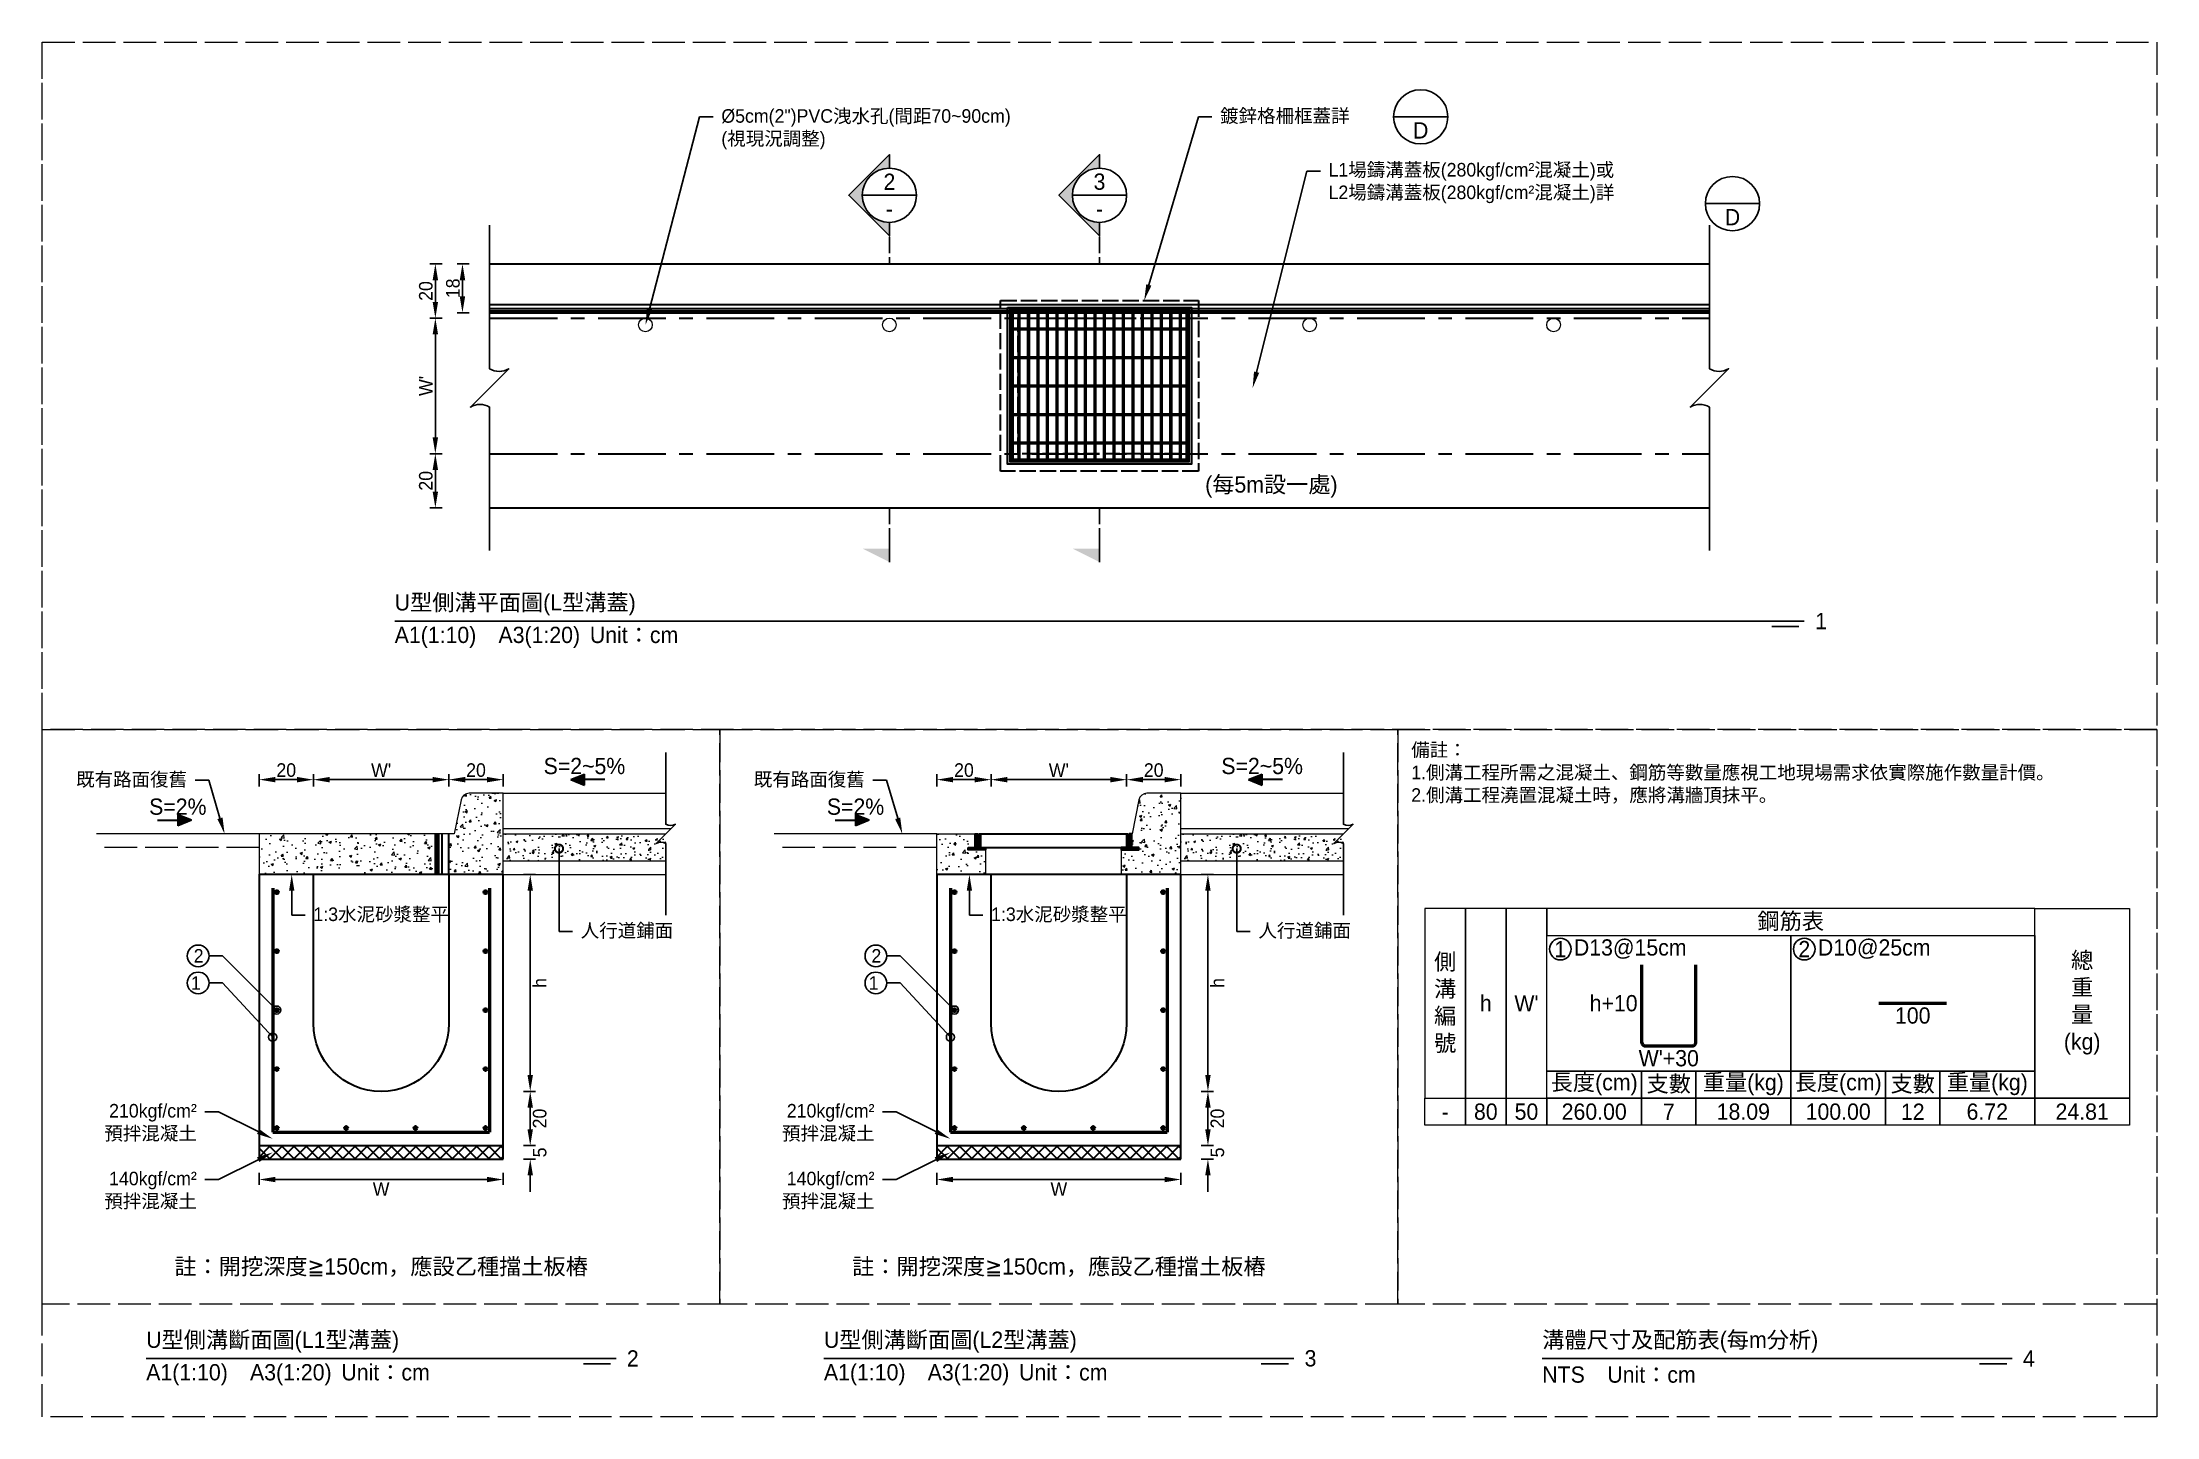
# Model space of a CAD drawing. Extents: x -8920 to 1950, y -2159 to 466.
# Drawn here: x -3920 to -3140, y -507 to 0 of the extents above; entities that cross this region are included whole.
import ezdxf
from ezdxf import colors
from ezdxf.entities.mleader import LeaderData, LeaderLine
from ezdxf.math import Vec2, Vec3

# ---------------------------------------------------------------- set-up
doc = ezdxf.new("R2010")
doc.units = 0
doc.header["$MEASUREMENT"] = 0
doc.linetypes.add('ACAD_ISO02W100', pattern=[15, 12, -3])
doc.linetypes.add('CENTERX2', pattern=[4, 2.5, -0.5, 0.5, -0.5])
for name, color, linetype, lineweight in [('一、1.基本-圖框', 7, 'Continuous', 20), ('二、1.繪圖-既有設施', 8, 'Continuous', 20), ('二、2.繪圖-施作項目', 181, 'Continuous', 30), ('二、3.繪圖-排水流向', 170, 'Continuous', 30), ('二、4.繪圖-設計鋪面', 40, 'Continuous', 20), ('二、5.繪圖-鋼筋', 60, 'Continuous', 50), ('二、6.繪圖-其他施作項目', 35, 'Continuous', 30)]:
    doc.layers.add(name, color=color, linetype=linetype, lineweight=lineweight)
doc.layers.add('一、4.基本-隱藏', color=9, linetype='ACAD_ISO02W100', lineweight=20, plot=False)
doc.layers.add('三、1.文字-說明文字', color=2, linetype='Continuous')
doc.layers.add('三、3.文字-註解文字', color=2, linetype='Continuous')
doc.styles.add('次圖名(詳圖)', font='MS PGothic.ttf', dxfattribs={"height": 6})
doc.styles.add('註解文字(詳圖)', font='MS PGothic.ttf', dxfattribs={"height": 5})
doc.dimstyles.new('註解文字(詳圖)', dxfattribs={"dimtxt": 5, "dimasz": 6, "dimexe": 2, "dimexo": 5, "dimgap": 1, "dimtad": 2, "dimzin": 0, "dimdsep": 46, "dimtxsty": '註解文字(詳圖)', "dimcen": 0.1, "dimclrd": 144, "dimclre": 144, "dimclrt": 256, "dimadec": 0, "dimazin": 0, "dimtfac": 1, "dimtofl": 0, "dimtmove": 0, "dimatfit": 3, "dimfxlon": 1, "dimtolj": 1, "dimtzin": 0, "dimlwd": -1, "dimlwe": -1, "dimarcsym": 1})
pattern_1 = [(45, (-4850.3608, 81.9043), (-2.65165, 2.65165), []), (45, (-4849.477, 81.9043), (-2.65165, 2.65165), []), (45, (-4848.593, 81.9043), (-2.65165, 2.65165), []), (45, (-4847.709, 81.9043), (-2.65165, 2.65165), [])]

msp = doc.modelspace()

# ---------------------------------------------------------------- texts
at = {"layer": '一、1.基本-圖框', "char_height": 6, "attachment_point": 5, "style": '註解文字(詳圖)'}
for s, width, insert in [('{\\fMS PGothic|b0|i0|c128|p34;鋼筋表}', 94.24964, (-3275, -324.5)), ('側溝編號', 12.98354, (-3402.5, -354.5)), ('{\\fMS PGothic|b0|i0|c128|p34;總重量(kg)}', 6, (-3167.5, -354.5)), ('{\\fMS PGothic|b0|i0|c128|p34;h}', 12.98354, (-3387.5, -354.5)), ("{\\fMS PGothic|b0|i0|c128|p34;W}'", 22.32258, (-3372.5, -354.5)), ('{\\fMS PGothic|b0|i0|c128|p34;長度(cm)}', 35.02324, (-3347.5, -384.5)), ('{\\fMS PGothic|b0|i0|c128|p34;支數}', 19.27354, (-3320, -384.5)), ('{\\fMS PGothic|b0|i0|c128|p34;重量(kg)}', 30.27214, (-3292.5, -384.5)), ('{\\fMS PGothic|b0|i0|c128|p34;長度(cm)}', 35.02324, (-3257.5, -384.5)), ('{\\fMS PGothic|b0|i0|c128|p34;支數}', 19.27354, (-3230, -384.5)), ('{\\fMS PGothic|b0|i0|c128|p34;重量(kg)}', 30.27214, (-3202.5, -384.5))]:
    msp.add_mtext_dynamic_manual_height_columns(s, width=width, gutter_width=30, heights=[0], dxfattribs=dict(at, insert=insert))
at = {"layer": '三、1.文字-說明文字', "style": '註解文字(詳圖)'}
for s, width, insert, char_height, attachment_point in [('{\\fMS PGothic|b0|i0|c128|p34;D}', 12.5857, (-3411.5, -32.5), 6, 5), ('{\\fMS PGothic|b0|i0|c128|p34;D}', 12.5857, (-3296.5, -64.5), 6, 5), ('{\\fMS PGothic|b0|i0|c128|p34;備註：\\P1.側溝工程所需之混凝土、鋼筋等數量應視工地現場需求依實際施作數量計價。\\P2.側溝工程澆置混凝土時，應將溝牆頂抹平。}', 249.57878, (-3415, -258.5), 5, 1)]:
    msp.add_mtext_dynamic_manual_height_columns(s, width=width, gutter_width=30, heights=[0], dxfattribs=dict(at, insert=insert, char_height=char_height, attachment_point=attachment_point))
at = {"layer": '三、3.文字-註解文字', "char_height": 6}
for s, width, gutter_width, insert, attachment_point, style in [('2', 6.60394, 25, (-3607.5, -51.443), 5, '註解文字(詳圖)'), ('3', 6.60394, 25, (-3530, -51.443), 5, '註解文字(詳圖)'), ('-', 6.60394, 25, (-3607.5, -61.443), 5, '註解文字(詳圖)'), ('-', 6.60394, 25, (-3530, -61.443), 5, '註解文字(詳圖)'), ('(每5m設一處)', 52.41253, 30, (-3466.595, -164.02), 5, '註解文字(詳圖)'), ('{\\fMS PGothic|b0|i0|c128|p34;U型側溝平面圖(}L{\\fMS PGothic|b0|i0|c128|p34;型溝蓋)}', 138.66243, 15, (-3790, -207.5), 4, '次圖名(詳圖)'), ('1', 3, 15, (-3266, -213.5), 4, '次圖名(詳圖)'), ('A1(1:10)\u3000A3(1:20){\\fMS PGothic|b0|i0|c128|p34;^IUnit：cm}', 136.03259, 15, (-3790, -219.5), 4, '次圖名(詳圖)'), ('1', 8.38231, 30, (-3360, -334.5), 5, '註解文字(詳圖)'), ('D13@15cm', 6.06582, 30, (-3355, -334.5), 4, '註解文字(詳圖)'), ('2', 8.38231, 30, (-3270, -334.5), 5, '註解文字(詳圖)'), ('{\\fMS PGothic|b0|i0|c128|p34;D1}0{\\fMS PGothic|b0|i0|c128|p34;@}25{\\fMS PGothic|b0|i0|c128|p34;cm}', 6.06582, 30, (-3265, -334.5), 4, '註解文字(詳圖)'), ('-', 9.06048, 30, (-3402.5, -394.5), 5, '註解文字(詳圖)'), ('80', 9.06048, 30, (-3387.5, -394.5), 5, '註解文字(詳圖)'), ('50', 9.06048, 30, (-3372.5, -394.5), 5, '註解文字(詳圖)'), ('260.00', 9.06048, 30, (-3347.5, -394.5), 5, '註解文字(詳圖)'), ('7', 9.06048, 30, (-3320, -394.5), 5, '註解文字(詳圖)'), ('18.09', 9.06048, 30, (-3292.5, -394.5), 5, '註解文字(詳圖)'), ('{\\fMS PGothic|b0|i0|c128|p34;100}.00', 9.06048, 30, (-3257.5, -394.5), 5, '註解文字(詳圖)'), ('12', 9.06048, 30, (-3230, -394.5), 5, '註解文字(詳圖)'), ('6.72', 9.06048, 30, (-3202.5, -394.5), 5, '註解文字(詳圖)'), ('24.81', 9.06048, 30, (-3167.5, -394.5), 5, '註解文字(詳圖)'), ('{\\fMS PGothic|b0|i0|c128|p34;註：開挖深度≧150cm，應設乙種擋土板樁}', 156.49231, 30, (-3795, -452), 5, '註解文字(詳圖)'), ('{\\fMS PGothic|b0|i0|c128|p34;註：開挖深度≧150cm，應設乙種擋土板樁}', 156.49231, 30, (-3545, -452), 5, '註解文字(詳圖)'), ('{\\fMS PGothic|b0|i0|c128|p34;U型側溝斷面圖(}L{\\fMS PGothic|b0|i0|c128|p34;1型溝蓋)}', 134.12151, 15, (-3881.66, -479.5), 4, '次圖名(詳圖)'), ('{\\fMS PGothic|b0|i0|c128|p34;U型側溝斷面圖(}L{\\fMS PGothic|b0|i0|c128|p34;2型溝蓋)}', 131.94411, 15, (-3631.66, -479.5), 4, '次圖名(詳圖)'), ('{\\fMS PGothic|b0|i0|c128|p34;溝體尺寸}及{\\fMS PGothic|b0|i0|c128|p34;配筋表(每m分析)}', 144.80097, 15, (-3366.66, -479.5), 4, '次圖名(詳圖)'), ('2', 3, 15, (-3704.34, -485.5), 4, '次圖名(詳圖)'), ('3', 3, 15, (-3454.34, -485.5), 4, '次圖名(詳圖)'), ('4', 3, 15, (-3189.34, -485.5), 4, '次圖名(詳圖)'), ('A1(1:10)\u3000A3(1:20){\\fMS PGothic|b0|i0|c128|p34;^IUnit：cm}', 136.03259, 15, (-3881.66, -491.5), 4, '次圖名(詳圖)'), ('A1(1:10)\u3000A3(1:20){\\fMS PGothic|b0|i0|c128|p34;^IUnit：cm}', 136.03259, 15, (-3631.66, -491.5), 4, '次圖名(詳圖)'), ('NTS{\\fMS PGothic|b0|i0|c128|p34;^IUnit：cm}', 136.03259, 15, (-3366.66, -491.5), 4, '次圖名(詳圖)')]:
    msp.add_mtext_dynamic_manual_height_columns(s, width=width, gutter_width=gutter_width, heights=[0], dxfattribs=dict(at, insert=insert, attachment_point=attachment_point, style=style))
at = {"layer": '二、3.繪圖-排水流向', "char_height": 6, "attachment_point": 5, "style": '註解文字(詳圖)'}
for s, insert in [('{\\fMS PGothic|b0|i0|c128|p34;S=2~5%}', (-3720, -267)), ('{\\fMS PGothic|b0|i0|c128|p34;S=2~5%}', (-3470, -267)), ('{\\fMS PGothic|b0|i0|c128|p34;S=2%}', (-3870, -282)), ('{\\fMS PGothic|b0|i0|c128|p34;S=2%}', (-3620, -282))]:
    msp.add_mtext_dynamic_manual_height_columns(s, width=10.17412, gutter_width=30, heights=[0], dxfattribs=dict(at, insert=insert))
at = {"layer": '二、5.繪圖-鋼筋', "char_height": 6, "style": '註解文字(詳圖)'}
for s, width, insert, attachment_point in [('h+10', 8.87231, (-3331.5, -354.5), 6), ('100', 3.56631, (-3230, -356), 2), ("{\\fMS PGothic|b0|i0|c128|p34;W}'+3{\\fMS PGothic|b0|i0|c128|p34;0}", 3.56631, (-3320, -371.75), 2)]:
    msp.add_mtext_dynamic_manual_height_columns(s, width=width, gutter_width=30, heights=[0], dxfattribs=dict(at, insert=insert, attachment_point=attachment_point))

# ---------------------------------------------------------------- blocks, each defined once
blk = doc.blocks.new('*D175')
at = {"layer": 'Defpoints', "color": 0, "transparency": 16777216}
for p in [(-3755, -81.75), (-3775, -101.75), (-3755, -101.75)]:
    blk.add_point(p, dxfattribs=at)
at = {"layer": '三、3.文字-註解文字', "color": 144, "transparency": 16777216}
for p, q in [((-3772.5, -81.75), (-3777, -81.75)), ((-3775, -87.75), (-3775, -95.75)), ((-3772.5, -101.75), (-3777, -101.75))]:
    blk.add_line(p, q, dxfattribs=at)
for points in [[(-3776, -87.75), (-3774, -87.75), (-3775, -81.75)], [(-3776, -95.75), (-3774, -95.75), (-3775, -101.75)]]:
    blk.add_solid(points, dxfattribs=at)
at = {"layer": '三、3.文字-註解文字', "transparency": 16777216, "insert": (-3778.5, -91.75), "char_height": 5, "attachment_point": 5, "rotation": 90, "style": '註解文字(詳圖)'}
blk.add_mtext('\\A1;20', dxfattribs=at)
blk = doc.blocks.new('*D176')
at = {"layer": 'Defpoints', "color": 0, "transparency": 16777216}
for p in [(-3755, -101.75), (-3775, -151.75), (-3755, -151.75)]:
    blk.add_point(p, dxfattribs=at)
at = {"layer": '三、3.文字-註解文字', "color": 144, "transparency": 16777216}
for p, q in [((-3772.5, -101.75), (-3777, -101.75)), ((-3775, -107.75), (-3775, -145.75)), ((-3772.5, -151.75), (-3777, -151.75))]:
    blk.add_line(p, q, dxfattribs=at)
for points in [[(-3776, -107.75), (-3774, -107.75), (-3775, -101.75)], [(-3776, -145.75), (-3774, -145.75), (-3775, -151.75)]]:
    blk.add_solid(points, dxfattribs=at)
at = {"layer": '三、3.文字-註解文字', "transparency": 16777216, "insert": (-3778.5, -126.75), "char_height": 5, "attachment_point": 5, "rotation": 90, "style": '註解文字(詳圖)'}
blk.add_mtext("\\A1;W'", dxfattribs=at)
blk = doc.blocks.new('*D177')
at = {"layer": 'Defpoints', "color": 0, "transparency": 16777216}
for p in [(-3755, -151.75), (-3775, -171.75), (-3755, -171.75)]:
    blk.add_point(p, dxfattribs=at)
at = {"layer": '三、3.文字-註解文字', "color": 144, "transparency": 16777216}
for p, q in [((-3772.5, -151.75), (-3777, -151.75)), ((-3775, -157.75), (-3775, -165.75)), ((-3772.5, -171.75), (-3777, -171.75))]:
    blk.add_line(p, q, dxfattribs=at)
for points in [[(-3776, -157.75), (-3774, -157.75), (-3775, -151.75)], [(-3776, -165.75), (-3774, -165.75), (-3775, -171.75)]]:
    blk.add_solid(points, dxfattribs=at)
at = {"layer": '三、3.文字-註解文字', "transparency": 16777216, "insert": (-3778.5, -161.75), "char_height": 5, "attachment_point": 5, "rotation": 90, "style": '註解文字(詳圖)'}
blk.add_mtext('\\A1;20', dxfattribs=at)
blk = doc.blocks.new('*D160')
at = {"layer": 'Defpoints', "color": 0, "transparency": 16777216}
for p in [(-3820, -272), (-3820, -307), (-3770, -307)]:
    blk.add_point(p, dxfattribs=at)
at = {"layer": '三、3.文字-註解文字', "color": 144, "transparency": 16777216}
for p, q in [((-3820, -274.5), (-3820, -270)), ((-3776, -272), (-3814, -272)), ((-3770, -274.5), (-3770, -270))]:
    blk.add_line(p, q, dxfattribs=at)
for points in [[(-3814, -271), (-3814, -273), (-3820, -272)], [(-3776, -271), (-3776, -273), (-3770, -272)]]:
    blk.add_solid(points, dxfattribs=at)
at = {"layer": '三、3.文字-註解文字', "transparency": 16777216, "insert": (-3795, -268.5), "char_height": 5, "attachment_point": 5, "style": '註解文字(詳圖)'}
blk.add_mtext("\\A1;W'", dxfattribs=at)
blk = doc.blocks.new('*D161')
at = {"layer": 'Defpoints', "color": 0, "transparency": 16777216}
for p in [(-3840, -272), (-3840, -307), (-3820, -307)]:
    blk.add_point(p, dxfattribs=at)
at = {"layer": '三、3.文字-註解文字', "color": 144, "transparency": 16777216}
for p, q in [((-3840, -274.5), (-3840, -270)), ((-3826, -272), (-3834, -272)), ((-3820, -274.5), (-3820, -270))]:
    blk.add_line(p, q, dxfattribs=at)
for points in [[(-3834, -271), (-3834, -273), (-3840, -272)], [(-3826, -271), (-3826, -273), (-3820, -272)]]:
    blk.add_solid(points, dxfattribs=at)
at = {"layer": '三、3.文字-註解文字', "transparency": 16777216, "insert": (-3830, -268.5), "char_height": 5, "attachment_point": 5, "style": '註解文字(詳圖)'}
blk.add_mtext('\\A1;20', dxfattribs=at)
blk = doc.blocks.new('*D158')
at = {"layer": 'Defpoints', "color": 0, "transparency": 16777216}
for p in [(-3570, -272), (-3570, -307), (-3520, -307)]:
    blk.add_point(p, dxfattribs=at)
at = {"layer": '三、3.文字-註解文字', "color": 144, "transparency": 16777216}
for p, q in [((-3570, -274.5), (-3570, -270)), ((-3526, -272), (-3564, -272)), ((-3520, -274.5), (-3520, -270))]:
    blk.add_line(p, q, dxfattribs=at)
for points in [[(-3564, -271), (-3564, -273), (-3570, -272)], [(-3526, -271), (-3526, -273), (-3520, -272)]]:
    blk.add_solid(points, dxfattribs=at)
at = {"layer": '三、3.文字-註解文字', "transparency": 16777216, "insert": (-3545, -268.5), "char_height": 5, "attachment_point": 5, "style": '註解文字(詳圖)'}
blk.add_mtext("\\A1;W'", dxfattribs=at)
blk = doc.blocks.new('*D159')
at = {"layer": 'Defpoints', "color": 0, "transparency": 16777216}
for p in [(-3590, -272), (-3590, -307), (-3570, -307)]:
    blk.add_point(p, dxfattribs=at)
at = {"layer": '三、3.文字-註解文字', "color": 144, "transparency": 16777216}
for p, q in [((-3590, -274.5), (-3590, -270)), ((-3576, -272), (-3584, -272)), ((-3570, -274.5), (-3570, -270))]:
    blk.add_line(p, q, dxfattribs=at)
for points in [[(-3584, -271), (-3584, -273), (-3590, -272)], [(-3576, -271), (-3576, -273), (-3570, -272)]]:
    blk.add_solid(points, dxfattribs=at)
at = {"layer": '三、3.文字-註解文字', "transparency": 16777216, "insert": (-3580, -268.5), "char_height": 5, "attachment_point": 5, "style": '註解文字(詳圖)'}
blk.add_mtext('\\A1;20', dxfattribs=at)
blk = doc.blocks.new('排水流向')
at = {"layer": '二、3.繪圖-排水流向'}
h = blk.add_hatch(color=256, dxfattribs=at)
h.dxf.hatch_style = 1
h.paths.add_polyline_path([(0, 1), (0, -1), (2.5, 0)])
for points in [[(-3.75, 0), (0, 0)], [(0, 1), (0, -1)], [(2.5, 0), (0, 1)], [(2.5, 0), (0, -1)]]:
    blk.add_lwpolyline(points, dxfattribs=at)
blk = doc.blocks.new('*D164')
at = {"layer": 'Defpoints', "color": 0, "transparency": 16777216}
for p in [(-3755, -81.75), (-3765, -99.75), (-3755, -99.75)]:
    blk.add_point(p, dxfattribs=at)
at = {"layer": '三、3.文字-註解文字', "color": 144, "transparency": 16777216}
for p, q in [((-3762.5, -81.75), (-3767, -81.75)), ((-3765, -87.75), (-3765, -93.75)), ((-3762.5, -99.75), (-3767, -99.75))]:
    blk.add_line(p, q, dxfattribs=at)
for points in [[(-3766, -87.75), (-3764, -87.75), (-3765, -81.75)], [(-3766, -93.75), (-3764, -93.75), (-3765, -99.75)]]:
    blk.add_solid(points, dxfattribs=at)
at = {"layer": '三、3.文字-註解文字', "transparency": 16777216, "insert": (-3768.5, -90.75), "char_height": 5, "attachment_point": 5, "rotation": 90, "style": '註解文字(詳圖)'}
blk.add_mtext('\\A1;18', dxfattribs=at)
blk = doc.blocks.new('*D234')
at = {"layer": 'Defpoints', "color": 0, "transparency": 16777216}
for p in [(-3545, -307), (-3490, -307), (-3545, -387)]:
    blk.add_point(p, dxfattribs=at)
at = {"layer": '三、3.文字-註解文字', "color": 144, "transparency": 16777216}
for p, q in [((-3492.5, -307), (-3488, -307)), ((-3490, -381), (-3490, -313)), ((-3492.5, -387), (-3488, -387))]:
    blk.add_line(p, q, dxfattribs=at)
for points in [[(-3491, -313), (-3489, -313), (-3490, -307)], [(-3491, -381), (-3489, -381), (-3490, -387)]]:
    blk.add_solid(points, dxfattribs=at)
at = {"layer": '三、3.文字-註解文字', "transparency": 16777216, "insert": (-3486.5, -347), "char_height": 5, "attachment_point": 5, "rotation": 90, "style": '註解文字(詳圖)'}
blk.add_mtext('\\A1;h', dxfattribs=at)
blk = doc.blocks.new('*D235')
at = {"layer": 'Defpoints', "color": 0, "transparency": 16777216}
for p in [(-3545, -387), (-3545, -407), (-3490, -407)]:
    blk.add_point(p, dxfattribs=at)
at = {"layer": '三、3.文字-註解文字', "color": 144, "transparency": 16777216}
for p, q in [((-3492.5, -387), (-3488, -387)), ((-3490, -393), (-3490, -401)), ((-3492.5, -407), (-3488, -407))]:
    blk.add_line(p, q, dxfattribs=at)
for points in [[(-3491, -393), (-3489, -393), (-3490, -387)], [(-3491, -401), (-3489, -401), (-3490, -407)]]:
    blk.add_solid(points, dxfattribs=at)
at = {"layer": '三、3.文字-註解文字', "transparency": 16777216, "insert": (-3486.5, -397), "char_height": 5, "attachment_point": 5, "rotation": 90, "style": '註解文字(詳圖)'}
blk.add_mtext('\\A1;20', dxfattribs=at)
blk = doc.blocks.new('*D236')
at = {"layer": 'Defpoints', "color": 0, "transparency": 16777216}
for p in [(-3545, -407), (-3545, -412), (-3490, -412)]:
    blk.add_point(p, dxfattribs=at)
at = {"layer": '三、3.文字-註解文字', "color": 144, "transparency": 16777216}
for p, q in [((-3490, -401), (-3490, -395)), ((-3492.5, -407), (-3488, -407)), ((-3492.5, -412), (-3488, -412)), ((-3490, -418), (-3490, -424))]:
    blk.add_line(p, q, dxfattribs=at)
for points in [[(-3491, -401), (-3489, -401), (-3490, -407)], [(-3491, -418), (-3489, -418), (-3490, -412)]]:
    blk.add_solid(points, dxfattribs=at)
at = {"layer": '三、3.文字-註解文字', "transparency": 16777216, "insert": (-3486.5, -409.5), "char_height": 5, "attachment_point": 5, "rotation": 90, "style": '註解文字(詳圖)'}
blk.add_mtext('\\A1;5', dxfattribs=at)
blk = doc.blocks.new('_Small')
at = {"color": 0, "linetype": 'ByBlock', "lineweight": -2}
blk.add_circle((0, 0), 0.25, dxfattribs=at)
blk = doc.blocks.new('*D243')
at = {"layer": 'Defpoints', "color": 0, "transparency": 16777216}
for p in [(-3590, -412), (-3500, -412), (-3590, -419.5)]:
    blk.add_point(p, dxfattribs=at)
at = {"layer": '三、3.文字-註解文字', "color": 144, "transparency": 16777216}
for p, q in [((-3590, -417), (-3590, -421.5)), ((-3506, -419.5), (-3584, -419.5)), ((-3500, -417), (-3500, -421.5))]:
    blk.add_line(p, q, dxfattribs=at)
for points in [[(-3584, -418.5), (-3584, -420.5), (-3590, -419.5)], [(-3506, -418.5), (-3506, -420.5), (-3500, -419.5)]]:
    blk.add_solid(points, dxfattribs=at)
at = {"layer": '三、3.文字-註解文字', "transparency": 16777216, "insert": (-3545, -423), "char_height": 5, "attachment_point": 5, "style": '註解文字(詳圖)'}
blk.add_mtext('\\A1;W', dxfattribs=at)
blk = doc.blocks.new('*D257')
at = {"layer": 'Defpoints', "color": 0, "transparency": 16777216}
for p in [(-3520, -272), (-3520, -307), (-3500, -307)]:
    blk.add_point(p, dxfattribs=at)
at = {"layer": '三、3.文字-註解文字', "color": 144, "transparency": 16777216}
for p, q in [((-3520, -274.5), (-3520, -270)), ((-3506, -272), (-3514, -272)), ((-3500, -274.5), (-3500, -270))]:
    blk.add_line(p, q, dxfattribs=at)
for points in [[(-3514, -271), (-3514, -273), (-3520, -272)], [(-3506, -271), (-3506, -273), (-3500, -272)]]:
    blk.add_solid(points, dxfattribs=at)
at = {"layer": '三、3.文字-註解文字', "transparency": 16777216, "insert": (-3510, -268.5), "char_height": 5, "attachment_point": 5, "style": '註解文字(詳圖)'}
blk.add_mtext('\\A1;20', dxfattribs=at)
blk = doc.blocks.new('*D258')
at = {"layer": 'Defpoints', "color": 0, "transparency": 16777216}
for p in [(-3770, -272), (-3770, -307), (-3750, -307)]:
    blk.add_point(p, dxfattribs=at)
at = {"layer": '三、3.文字-註解文字', "color": 144, "transparency": 16777216}
for p, q in [((-3770, -274.5), (-3770, -270)), ((-3756, -272), (-3764, -272)), ((-3750, -274.5), (-3750, -270))]:
    blk.add_line(p, q, dxfattribs=at)
for points in [[(-3764, -271), (-3764, -273), (-3770, -272)], [(-3756, -271), (-3756, -273), (-3750, -272)]]:
    blk.add_solid(points, dxfattribs=at)
at = {"layer": '三、3.文字-註解文字', "transparency": 16777216, "insert": (-3760, -268.5), "char_height": 5, "attachment_point": 5, "style": '註解文字(詳圖)'}
blk.add_mtext('\\A1;20', dxfattribs=at)
blk = doc.blocks.new('_DotSmall')
at = {"color": 0, "linetype": 'ByBlock', "const_width": 0.5}
blk.add_lwpolyline([(-0.0625, 0, 1), (0.0625, 0, 1)], format="xyb", close=True, dxfattribs=at)
blk = doc.blocks.new('*D300')
at = {"layer": 'Defpoints', "color": 0, "transparency": 16777216}
for p in [(-3795, -307), (-3740, -307), (-3795, -387)]:
    blk.add_point(p, dxfattribs=at)
at = {"layer": '三、3.文字-註解文字', "color": 144, "transparency": 16777216}
for p, q in [((-3742.5, -307), (-3738, -307)), ((-3740, -381), (-3740, -313)), ((-3742.5, -387), (-3738, -387))]:
    blk.add_line(p, q, dxfattribs=at)
for points in [[(-3741, -313), (-3739, -313), (-3740, -307)], [(-3741, -381), (-3739, -381), (-3740, -387)]]:
    blk.add_solid(points, dxfattribs=at)
at = {"layer": '三、3.文字-註解文字', "transparency": 16777216, "insert": (-3736.5, -347), "char_height": 5, "attachment_point": 5, "rotation": 90, "style": '註解文字(詳圖)'}
blk.add_mtext('\\A1;h', dxfattribs=at)
blk = doc.blocks.new('*D301')
at = {"layer": 'Defpoints', "color": 0, "transparency": 16777216}
for p in [(-3795, -387), (-3795, -407), (-3740, -407)]:
    blk.add_point(p, dxfattribs=at)
at = {"layer": '三、3.文字-註解文字', "color": 144, "transparency": 16777216}
for p, q in [((-3742.5, -387), (-3738, -387)), ((-3740, -393), (-3740, -401)), ((-3742.5, -407), (-3738, -407))]:
    blk.add_line(p, q, dxfattribs=at)
for points in [[(-3741, -393), (-3739, -393), (-3740, -387)], [(-3741, -401), (-3739, -401), (-3740, -407)]]:
    blk.add_solid(points, dxfattribs=at)
at = {"layer": '三、3.文字-註解文字', "transparency": 16777216, "insert": (-3736.5, -397), "char_height": 5, "attachment_point": 5, "rotation": 90, "style": '註解文字(詳圖)'}
blk.add_mtext('\\A1;20', dxfattribs=at)
blk = doc.blocks.new('*D302')
at = {"layer": 'Defpoints', "color": 0, "transparency": 16777216}
for p in [(-3795, -407), (-3795, -412), (-3740, -412)]:
    blk.add_point(p, dxfattribs=at)
at = {"layer": '三、3.文字-註解文字', "color": 144, "transparency": 16777216}
for p, q in [((-3740, -401), (-3740, -395)), ((-3742.5, -407), (-3738, -407)), ((-3742.5, -412), (-3738, -412)), ((-3740, -418), (-3740, -424))]:
    blk.add_line(p, q, dxfattribs=at)
for points in [[(-3741, -401), (-3739, -401), (-3740, -407)], [(-3741, -418), (-3739, -418), (-3740, -412)]]:
    blk.add_solid(points, dxfattribs=at)
at = {"layer": '三、3.文字-註解文字', "transparency": 16777216, "insert": (-3736.5, -409.5), "char_height": 5, "attachment_point": 5, "rotation": 90, "style": '註解文字(詳圖)'}
blk.add_mtext('\\A1;5', dxfattribs=at)
blk = doc.blocks.new('*D308')
at = {"layer": 'Defpoints', "color": 0, "transparency": 16777216}
for p in [(-3840, -412), (-3750, -412), (-3840, -419.5)]:
    blk.add_point(p, dxfattribs=at)
at = {"layer": '三、3.文字-註解文字', "color": 144, "transparency": 16777216}
for p, q in [((-3840, -417), (-3840, -421.5)), ((-3756, -419.5), (-3834, -419.5)), ((-3750, -417), (-3750, -421.5))]:
    blk.add_line(p, q, dxfattribs=at)
for points in [[(-3834, -418.5), (-3834, -420.5), (-3840, -419.5)], [(-3756, -418.5), (-3756, -420.5), (-3750, -419.5)]]:
    blk.add_solid(points, dxfattribs=at)
at = {"layer": '三、3.文字-註解文字', "transparency": 16777216, "insert": (-3795, -423), "char_height": 5, "attachment_point": 5, "style": '註解文字(詳圖)'}
blk.add_mtext('\\A1;W', dxfattribs=at)

# ---------------------------------------------------------------- dimensions: what is measured, and where the dimension line sits
at = {"layer": '三、3.文字-註解文字'}
for base, p1, p2, text, picture, middle in [((-3775, -101.75), (-3755, -81.75), (-3755, -101.75), '20', '*D175', (-3778.5, -91.75)), ((-3765, -99.75), (-3755, -81.75), (-3755, -99.75), '18', '*D164', (-3768.5, -90.75)), ((-3775, -151.75), (-3755, -101.75), (-3755, -151.75), "W'", '*D176', (-3778.5, -126.75)), ((-3775, -171.75), (-3755, -151.75), (-3755, -171.75), '20', '*D177', (-3778.5, -161.75)), ((-3740, -307), (-3795, -387), (-3795, -307), 'h', '*D300', (-3736.5, -347)), ((-3490, -307), (-3545, -387), (-3545, -307), 'h', '*D234', (-3486.5, -347)), ((-3740, -407), (-3795, -387), (-3795, -407), '20', '*D301', (-3736.5, -397)), ((-3490, -407), (-3545, -387), (-3545, -407), '20', '*D235', (-3486.5, -397)), ((-3740, -412), (-3795, -407), (-3795, -412), '5', '*D302', (-3736.5, -409.5)), ((-3490, -412), (-3545, -407), (-3545, -412), '5', '*D236', (-3486.5, -409.5))]:
    dim = msp.add_linear_dim(base=base, p1=p1, p2=p2, angle=90, text=text, dimstyle='註解文字(詳圖)', dxfattribs=at)
    dim.commit()
    dim.dimension.update_dxf_attribs({"geometry": picture, "text_midpoint": middle})
for base, p1, p2, text, picture, middle in [((-3840, -272), (-3820, -307), (-3840, -307), '20', '*D161', (-3830, -268.5)), ((-3820, -272), (-3770, -307), (-3820, -307), "W'", '*D160', (-3795, -268.5)), ((-3770, -272), (-3750, -307), (-3770, -307), '20', '*D258', (-3760, -268.5)), ((-3590, -272), (-3570, -307), (-3590, -307), '20', '*D159', (-3580, -268.5)), ((-3570, -272), (-3520, -307), (-3570, -307), "W'", '*D158', (-3545, -268.5)), ((-3520, -272), (-3500, -307), (-3520, -307), '20', '*D257', (-3510, -268.5)), ((-3840, -419.5), (-3750, -412), (-3840, -412), 'W', '*D308', (-3795, -423)), ((-3590, -419.5), (-3500, -412), (-3590, -412), 'W', '*D243', (-3545, -423))]:
    dim = msp.add_linear_dim(base=base, p1=p1, p2=p2, text=text, dimstyle='註解文字(詳圖)', dxfattribs=at)
    dim.commit()
    dim.dimension.update_dxf_attribs({"geometry": picture, "text_midpoint": middle})

# ---------------------------------------------------------------- hatches: boundary and pattern name
at = {"layer": '三、3.文字-註解文字'}
h = msp.add_hatch(color=256, dxfattribs=at)
h.dxf.hatch_style = 1
h.paths.add_polyline_path([(-3607.5, -41.443), (-3622.5, -56.443), (-3607.5, -71.443), (-3607.5, -66.443, -0.4142136), (-3617.5, -56.443, -0.4142136), (-3607.5, -46.443)])
h = msp.add_hatch(color=256, dxfattribs=at)
h.dxf.hatch_style = 1
h.paths.add_polyline_path([(-3530, -41.443), (-3545, -56.443), (-3530, -71.443), (-3530, -66.443, -0.4142136), (-3540, -56.443, -0.4142136), (-3530, -46.443)])
h = msp.add_hatch(color=256, dxfattribs=at)
h.dxf.hatch_style = 1
h.paths.add_polyline_path([(-3617.5, -186.75), (-3607.5, -191.75), (-3607.5, -186.75)])
h = msp.add_hatch(color=256, dxfattribs=at)
h.dxf.hatch_style = 1
h.paths.add_polyline_path([(-3540, -186.75), (-3530, -191.75), (-3530, -186.75)])
at = {"layer": '二、1.繪圖-既有設施'}
h = msp.add_hatch(dxfattribs=at)
h.set_pattern_fill('AR-CONC', color=256, scale=0.05)
h.set_pattern_definition([(50, (-2536.364, -1250.097), (9.109233, -0.796954), [0.9525, -10.4775]), (355, (-2536.364, -1250.097), (-1.76217, 9.55284), [0.762, -8.38203]), (100.45144, (-2535.605, -1250.164), (7.34706, 8.755888), [0.8095, -8.90451]), (46.1842, (-2536.364, -1247.557), (13.55395, -2.10212), [1.42875, -15.71625]), (96.6356, (-2535.234, -1247.732), (11.87021, 12.37131), [1.21425, -13.35678]), (351.1842, (-2536.364, -1247.557), (11.87021, 12.37131), [1.143, -12.57299]), (21, (-2535.094, -1248.192), (7.58072, -5.11326), [0.9525, -10.4775]), (326, (-2535.094, -1248.192), (3.0901, 9.2094), [0.762, -8.382]), (71.45144, (-2534.462, -1248.618), (10.67082, 4.09614), [0.8095, -8.904497]), (37.5, (-2536.3637, -1250.0972), (0.15443, 4.227752), [0, -8.2804, 0, -8.509, 0, -8.41375]), (7.5, (-2536.3637, -1250.097), (3.340983, 5.009029), [0, -4.8514, 0, -8.0899, 0, -3.20675]), (327.5, (-2539.1958, -1250.097), (6.77953, -0.286437), [0, -3.175, 0, -9.906, 0, -13.1445]), (317.5, (-2540.466, -1250.097), (7.40646, 1.271325), [0, -4.1275, 0, -6.5786, 0, -9.3345])])
h.paths.add_polyline_path([(-3840, -292), (-3840, -307), (-3775, -307), (-3775, -292)])
h.paths.add_polyline_path([(-3750, -292), (-3750, -277), (-3762.541, -277, 0.3575108), (-3765.482, -279.412), (-3768, -292), (-3770, -292), (-3770, -307), (-3750, -307)])
h = msp.add_hatch(dxfattribs=at)
h.set_pattern_fill('AR-CONC', color=256, scale=0.05)
h.set_pattern_definition([(50, (-2217.146, -1152.496), (9.109233, -0.796954), [0.9525, -10.4775]), (355, (-2217.146, -1152.496), (-1.76217, 9.55284), [0.762, -8.38203]), (100.45144, (-2216.387, -1152.562), (7.34706, 8.755888), [0.8095, -8.90451]), (46.1842, (-2217.146, -1149.956), (13.55395, -2.10212), [1.42875, -15.71625]), (96.6356, (-2216.016, -1150.131), (11.87021, 12.37131), [1.21425, -13.35678]), (351.1842, (-2217.146, -1149.956), (11.87021, 12.37131), [1.143, -12.57299]), (21, (-2215.876, -1150.591), (7.58072, -5.11326), [0.9525, -10.4775]), (326, (-2215.876, -1150.591), (3.0901, 9.2094), [0.762, -8.382]), (71.45144, (-2215.244, -1151.017), (10.67082, 4.09614), [0.8095, -8.904497]), (37.5, (-2217.1457, -1152.4956), (0.15443, 4.227752), [0, -8.2804, 0, -8.509, 0, -8.41375]), (7.5, (-2217.1457, -1152.4956), (3.340983, 5.009029), [0, -4.8514, 0, -8.0899, 0, -3.20675]), (327.5, (-2219.978, -1152.4956), (6.77953, -0.286437), [0, -3.175, 0, -9.906, 0, -13.1445]), (317.5, (-2221.248, -1152.4956), (7.40646, 1.271325), [0, -4.1275, 0, -6.5786, 0, -9.3345])])
h.paths.add_polyline_path([(-3590, -307), (-3572, -307), (-3572, -297.9), (-3578.5, -297.9), (-3578.5, -297), (-3575.9, -297), (-3575.9, -292), (-3590, -292)])
h.paths.add_polyline_path([(-3515.5, -297.9), (-3522, -297.9), (-3522, -307), (-3500, -307), (-3500, -292), (-3500, -277), (-3512.541, -277, 0.3575108), (-3515.482, -279.412), (-3518, -292), (-3518.1, -292), (-3518.1, -297), (-3515.5, -297)])
at = {"layer": '二、2.繪圖-施作項目'}
h = msp.add_hatch(dxfattribs=at)
h.set_pattern_fill('ANSI37', color=256)
h.set_pattern_definition([(45, (-3806.8996, 187.627), (-2.245064, 2.245064), []), (135, (-3806.8996, 187.627), (-2.245064, -2.245064), [])])
h.paths.add_polyline_path([(-3750, -412), (-3750, -407), (-3840, -407), (-3840, -412)])
h = msp.add_hatch(dxfattribs=at)
h.set_pattern_fill('ANSI37', color=256)
h.set_pattern_definition([(45, (-3556.8996, 187.627), (-2.245064, 2.245064), []), (135, (-3556.8996, 187.627), (-2.245064, -2.245064), [])])
h.paths.add_polyline_path([(-3500, -412), (-3500, -407), (-3590, -407), (-3590, -412)])
at = {"layer": '二、4.繪圖-設計鋪面'}
h = msp.add_hatch(dxfattribs=at)
h.set_pattern_fill('AR-CONC', color=256)
h.set_pattern_definition([(50, (-3884.145, 143.4644), (7.1726, -0.62752), [0.75, -8.25]), (355, (-3884.145, 143.4644), (-1.38751, 7.52192), [0.6, -6.6]), (100.4514, (-3883.547, 143.412), (5.78509, 6.8944), [0.6374, -7.01142]), (46.1842, (-3884.145, 145.464), (10.67241, -1.6552), [1.125, -12.375]), (96.6356, (-3883.256, 145.326), (9.34662, 9.74119), [0.9561, -10.51714]), (351.1842, (-3884.145, 145.464), (9.34662, 9.74119), [0.9, -9.9]), (21, (-3883.145, 144.9644), (5.96907, -4.02619), [0.75, -8.25]), (326, (-3883.145, 144.9644), (2.43315, 7.2515), [0.6, -6.6]), (71.4514, (-3882.6476, 144.629), (8.40222, 3.22531), [0.6374, -7.01142]), (37.5, (-3884.145, 143.4644), (0.121599, 3.328939), [0, -6.52, 0, -6.7, 0, -6.625]), (7.5, (-3884.145, 143.4644), (2.630695, 3.944117), [0, -3.82, 0, -6.37, 0, -2.525]), (327.5, (-3886.375, 143.4644), (5.338224, -0.225549), [0, -2.5, 0, -7.8, 0, -10.35]), (317.5, (-3887.375, 143.4644), (5.83186, 1.00105), [0, -3.25, 0, -5.18, 0, -7.35])])
h.paths.add_polyline_path([(-3690, -292), (-3750, -292), (-3750, -299.5), (-3740, -299.5), (-3740, -302), (-3690, -302)])
h.paths.add_polyline_path([(-3740, -299.5), (-3750, -299.5), (-3750, -302), (-3740, -302)], flags=17)
h = msp.add_hatch(dxfattribs=at)
h.set_pattern_fill('AR-CONC', color=256)
h.set_pattern_definition([(50, (-3634.145, 143.4644), (7.1726, -0.62752), [0.75, -8.25]), (355, (-3634.145, 143.4644), (-1.38751, 7.52192), [0.6, -6.6]), (100.4514, (-3633.547, 143.412), (5.78509, 6.8944), [0.6374, -7.01142]), (46.1842, (-3634.145, 145.464), (10.67241, -1.6552), [1.125, -12.375]), (96.6356, (-3633.256, 145.326), (9.34662, 9.74119), [0.9561, -10.51714]), (351.1842, (-3634.145, 145.464), (9.34662, 9.74119), [0.9, -9.9]), (21, (-3633.145, 144.9644), (5.96907, -4.02619), [0.75, -8.25]), (326, (-3633.145, 144.9644), (2.43315, 7.2515), [0.6, -6.6]), (71.4514, (-3632.6476, 144.629), (8.40222, 3.22531), [0.6374, -7.01142]), (37.5, (-3634.145, 143.4644), (0.121599, 3.328939), [0, -6.52, 0, -6.7, 0, -6.625]), (7.5, (-3634.145, 143.4644), (2.630695, 3.944117), [0, -3.82, 0, -6.37, 0, -2.525]), (327.5, (-3636.375, 143.4644), (5.338224, -0.225549), [0, -2.5, 0, -7.8, 0, -10.35]), (317.5, (-3637.375, 143.4644), (5.83186, 1.00105), [0, -3.25, 0, -5.18, 0, -7.35])])
h.paths.add_polyline_path([(-3440, -292), (-3500, -292), (-3500, -299.5), (-3490, -299.5), (-3490, -302), (-3440, -302)])
h.paths.add_polyline_path([(-3490, -299.5), (-3500, -299.5), (-3500, -302), (-3490, -302)], flags=17)
at = {"layer": '二、5.繪圖-鋼筋'}
h = msp.add_hatch(color=256, dxfattribs=at)
h.dxf.hatch_style = 1
h.paths.add_polyline_path([(-3833, -313.5, 1), (-3834, -313.5, 1)])
h = msp.add_hatch(color=256, dxfattribs=at)
h.dxf.hatch_style = 1
h.paths.add_polyline_path([(-3756, -313.5, 1), (-3757, -313.5, 1)])
h = msp.add_hatch(color=256, dxfattribs=at)
h.dxf.hatch_style = 1
h.paths.add_polyline_path([(-3583, -313.5, 1), (-3584, -313.5, 1)])
h = msp.add_hatch(color=256, dxfattribs=at)
h.dxf.hatch_style = 1
h.paths.add_polyline_path([(-3506, -313.5, 1), (-3507, -313.5, 1)])
h = msp.add_hatch(color=256, dxfattribs=at)
h.dxf.hatch_style = 1
h.paths.add_polyline_path([(-3833, -335.25, 1), (-3834, -335.25, 1)])
h = msp.add_hatch(color=256, dxfattribs=at)
h.dxf.hatch_style = 1
h.paths.add_polyline_path([(-3756, -335.25, 1), (-3757, -335.25, 1)])
h = msp.add_hatch(color=256, dxfattribs=at)
h.dxf.hatch_style = 1
h.paths.add_polyline_path([(-3583, -335.25, 1), (-3584, -335.25, 1)])
h = msp.add_hatch(color=256, dxfattribs=at)
h.dxf.hatch_style = 1
h.paths.add_polyline_path([(-3506, -335.25, 1), (-3507, -335.25, 1)])
h = msp.add_hatch(color=256, dxfattribs=at)
h.dxf.hatch_style = 1
h.paths.add_polyline_path([(-3833, -357, 1), (-3834, -357, 1)])
h = msp.add_hatch(color=256, dxfattribs=at)
h.dxf.hatch_style = 1
h.paths.add_polyline_path([(-3756, -357, 1), (-3757, -357, 1)])
h = msp.add_hatch(color=256, dxfattribs=at)
h.dxf.hatch_style = 1
h.paths.add_polyline_path([(-3583, -357, 1), (-3584, -357, 1)])
h = msp.add_hatch(color=256, dxfattribs=at)
h.dxf.hatch_style = 1
h.paths.add_polyline_path([(-3506, -357, 1), (-3507, -357, 1)])
h = msp.add_hatch(color=256, dxfattribs=at)
h.dxf.hatch_style = 1
h.paths.add_polyline_path([(-3833, -378.75, 1), (-3834, -378.75, 1)])
h = msp.add_hatch(color=256, dxfattribs=at)
h.dxf.hatch_style = 1
h.paths.add_polyline_path([(-3756, -378.75, 1), (-3757, -378.75, 1)])
h = msp.add_hatch(color=256, dxfattribs=at)
h.dxf.hatch_style = 1
h.paths.add_polyline_path([(-3583, -378.75, 1), (-3584, -378.75, 1)])
h = msp.add_hatch(color=256, dxfattribs=at)
h.dxf.hatch_style = 1
h.paths.add_polyline_path([(-3506, -378.75, 1), (-3507, -378.75, 1)])
h = msp.add_hatch(color=256, dxfattribs=at)
h.dxf.hatch_style = 1
h.paths.add_polyline_path([(-3833, -400.5, 1), (-3834, -400.5, 1)])
h = msp.add_hatch(color=256, dxfattribs=at)
h.dxf.hatch_style = 1
h.paths.add_polyline_path([(-3807.4, -400.5, 1), (-3808.4, -400.5, 1)])
h = msp.add_hatch(color=256, dxfattribs=at)
h.dxf.hatch_style = 1
h.paths.add_polyline_path([(-3781.8, -400.5, 1), (-3782.8, -400.5, 1)])
h = msp.add_hatch(color=256, dxfattribs=at)
h.dxf.hatch_style = 1
h.paths.add_polyline_path([(-3756, -400.5, 1), (-3757, -400.5, 1)])
h = msp.add_hatch(color=256, dxfattribs=at)
h.dxf.hatch_style = 1
h.paths.add_polyline_path([(-3583, -400.5, 1), (-3584, -400.5, 1)])
h = msp.add_hatch(color=256, dxfattribs=at)
h.dxf.hatch_style = 1
h.paths.add_polyline_path([(-3557.4, -400.5, 1), (-3558.4, -400.5, 1)])
h = msp.add_hatch(color=256, dxfattribs=at)
h.dxf.hatch_style = 1
h.paths.add_polyline_path([(-3531.8, -400.5, 1), (-3532.8, -400.5, 1)])
h = msp.add_hatch(color=256, dxfattribs=at)
h.dxf.hatch_style = 1
h.paths.add_polyline_path([(-3506, -400.5, 1), (-3507, -400.5, 1)])
at = {"layer": '二、6.繪圖-其他施作項目'}
h = msp.add_hatch(color=256, dxfattribs=at)
h.dxf.hatch_style = 1
h.paths.add_polyline_path([(-3563.9, -155.65), (-3496.1, -155.65), (-3496.1, -97.85), (-3563.9, -97.85)])
h.paths.add_polyline_path([(-3563, -154.75), (-3497, -154.75), (-3497, -98.75), (-3563, -98.75)], flags=16)
h = msp.add_hatch(dxfattribs=at)
h.set_pattern_fill('ANSI34', color=256, scale=5)
h.set_pattern_definition(pattern_1)
h.paths.add_polyline_path([(-3498, -105.5), (-3562, -105.5), (-3562, -106), (-3498, -106)])
h = msp.add_hatch(dxfattribs=at)
h.set_pattern_fill('ANSI34', color=256, scale=5)
h.set_pattern_definition(pattern_1)
h.paths.add_polyline_path([(-3498, -116), (-3562, -116), (-3562, -116.5), (-3498, -116.5)])
h = msp.add_hatch(dxfattribs=at)
h.set_pattern_fill('ANSI34', color=256, scale=5)
h.set_pattern_definition(pattern_1)
h.paths.add_polyline_path([(-3498, -126.5), (-3562, -126.5), (-3562, -127), (-3498, -127)])
h = msp.add_hatch(dxfattribs=at)
h.set_pattern_fill('ANSI34', color=256, scale=5)
h.set_pattern_definition(pattern_1)
h.paths.add_polyline_path([(-3498, -137), (-3562, -137), (-3562, -137.5), (-3498, -137.5)])
h = msp.add_hatch(dxfattribs=at)
h.set_pattern_fill('ANSI34', color=256, scale=5)
h.set_pattern_definition(pattern_1)
h.paths.add_polyline_path([(-3498, -147.5), (-3562, -147.5), (-3562, -148), (-3498, -148)])
h = msp.add_hatch(dxfattribs=at)
h.set_pattern_fill('ANSI31', color=256, scale=0.1)
h.set_pattern_definition([(45, (-2347.16578, -1312.52732), (-0.2245064, 0.2245064), [])])
h.paths.add_polyline_path([(-3575, -292), (-3575.9, -292), (-3575.9, -297), (-3578.5, -297), (-3578.5, -297.9), (-3572, -297.9), (-3572, -297), (-3575, -297)])
h.paths.add_polyline_path([(-3519, -297), (-3522, -297), (-3522, -297.9), (-3515.5, -297.9), (-3515.5, -297), (-3518.1, -297), (-3518.1, -292), (-3519, -292)])

# ---------------------------------------------------------------- linework, layer by layer
at = {"layer": '一、1.基本-圖框'}
for points in [[(-3410, -389.5), (-3395, -389.5), (-3395, -319.5), (-3410, -319.5)], [(-3395, -389.5), (-3380, -389.5), (-3380, -319.5), (-3395, -319.5)], [(-3380, -389.5), (-3365, -389.5), (-3365, -319.5), (-3380, -319.5)], [(-3365, -329.5), (-3185, -329.5), (-3185, -319.5), (-3365, -319.5)], [(-3150, -389.5), (-3185, -389.5), (-3185, -319.5), (-3150, -319.5)], [(-3365, -329.5), (-3275, -329.5), (-3275, -379.5), (-3365, -379.5)], [(-3275, -329.5), (-3185, -329.5), (-3185, -379.5), (-3275, -379.5)], [(-3365, -379.5), (-3330, -379.5), (-3330, -389.5), (-3365, -389.5)], [(-3330, -379.5), (-3310, -379.5), (-3310, -389.5), (-3330, -389.5)], [(-3310, -379.5), (-3275, -379.5), (-3275, -389.5), (-3310, -389.5)], [(-3275, -379.5), (-3240, -379.5), (-3240, -389.5), (-3275, -389.5)], [(-3240, -379.5), (-3220, -379.5), (-3220, -389.5), (-3240, -389.5)], [(-3220, -379.5), (-3185, -379.5), (-3185, -389.5), (-3220, -389.5)], [(-3410, -389.5), (-3395, -389.5), (-3395, -399.5), (-3410, -399.5)], [(-3395, -389.5), (-3380, -389.5), (-3380, -399.5), (-3395, -399.5)], [(-3380, -389.5), (-3365, -389.5), (-3365, -399.5), (-3380, -399.5)], [(-3365, -389.5), (-3330, -389.5), (-3330, -399.5), (-3365, -399.5)], [(-3330, -389.5), (-3310, -389.5), (-3310, -399.5), (-3330, -399.5)], [(-3310, -389.5), (-3275, -389.5), (-3275, -399.5), (-3310, -399.5)], [(-3275, -389.5), (-3240, -389.5), (-3240, -399.5), (-3275, -399.5)], [(-3240, -389.5), (-3220, -389.5), (-3220, -399.5), (-3240, -399.5)], [(-3220, -389.5), (-3185, -389.5), (-3185, -399.5), (-3220, -399.5)], [(-3185, -389.5), (-3150, -389.5), (-3150, -399.5), (-3185, -399.5)]]:
    msp.add_lwpolyline(points, close=True, dxfattribs=at)
at = {"layer": '一、4.基本-隱藏'}
for points in [[(-3920, 0), (-3140, 0), (-3140, -253.5), (-3920, -253.5)], [(-3920, 0), (-3140, 0), (-3140, -507), (-3920, -507)], [(-3920, 0), (-3140, 0), (-3140, -507), (-3920, -507)], [(-3920, -253.5), (-3670, -253.5), (-3670, -465.5), (-3920, -465.5)], [(-3670, -253.5), (-3420, -253.5), (-3420, -465.5), (-3670, -465.5)], [(-3420, -253.5), (-3140, -253.5), (-3140, -465.5), (-3420, -465.5)]]:
    msp.add_lwpolyline(points, close=True, dxfattribs=at)
at = {"layer": '三、3.文字-註解文字'}
for points in [[(-3421.5, -27.5), (-3401.5, -27.5)], [(-3607.5, -46.443), (-3607.5, -41.443), (-3622.5, -56.443), (-3607.5, -71.443), (-3607.5, -66.443)], [(-3530, -46.443), (-3530, -41.443), (-3545, -56.443), (-3530, -71.443), (-3530, -66.443)], [(-3617.5, -56.443), (-3597.5, -56.443)], [(-3540, -56.443), (-3520, -56.443)], [(-3306.5, -59.5), (-3286.5, -59.5)], [(-3607.5, -191.75), (-3607.5, -181.75)], [(-3530, -191.75), (-3530, -181.75)], [(-3790, -213.5), (-3270, -213.5)], [(-3272, -215.5), (-3282, -215.5)], [(-3881.66, -485.5), (-3708.34, -485.5)], [(-3710.34, -487.5), (-3720.34, -487.5)], [(-3631.66, -485.5), (-3458.34, -485.5)], [(-3460.34, -487.5), (-3470.34, -487.5)], [(-3366.66, -485.5), (-3193.34, -485.5)], [(-3195.34, -487.5), (-3205.34, -487.5)]]:
    msp.add_lwpolyline(points, dxfattribs=at)
for points in [[(-3755, -187.5), (-3755, -134.571, 0.2828427), (-3762.071, -134.571), (-3747.929, -120.429, -0.2828427), (-3755, -120.429), (-3755, -67.5)], [(-3305, -187.5), (-3305, -134.571, 0.2828427), (-3312.071, -134.571), (-3297.929, -120.429, -0.2828427), (-3305, -120.429), (-3305, -67.5)], [(-3690, -322), (-3690, -295.536, 0.2828427), (-3693.536, -295.536), (-3686.464, -288.464, -0.2828427), (-3690, -288.464), (-3690, -262)], [(-3440, -322), (-3440, -295.536, 0.2828427), (-3443.536, -295.536), (-3436.464, -288.464, -0.2828427), (-3440, -288.464), (-3440, -262)]]:
    msp.add_lwpolyline(points, format="xyb", dxfattribs=at)
at = {"layer": '三、3.文字-註解文字', "linetype": 'ACAD_ISO02W100', "ltscale": 0.5}
for points in [[(-3607.5, -71.75), (-3607.5, -81.75)], [(-3530, -71.75), (-3530, -81.75)], [(-3607.5, -171.75), (-3607.5, -181.75)], [(-3530, -171.75), (-3530, -181.75)]]:
    msp.add_lwpolyline(points, dxfattribs=at)
at = {"layer": '三、3.文字-註解文字'}
for centre, radius in [((-3411.5, -27.5), 10), ((-3607.5, -56.443), 10), ((-3530, -56.443), 10), ((-3296.5, -59.5), 10), ((-3862.5, -337), 4), ((-3612.5, -337), 4), ((-3360, -334.5), 4), ((-3270, -334.5), 4), ((-3862.5, -347), 4), ((-3612.5, -347), 4)]:
    msp.add_circle(centre, radius, dxfattribs=at)
at = {"layer": '二、1.繪圖-既有設施'}
msp.add_lwpolyline([(-3840, -307), (-3750, -307), (-3750, -292), (-3750, -277), (-3762.541, -277, 0.3575108), (-3765.482, -279.412), (-3768, -292), (-3840, -292)], format="xyb", close=True, dxfattribs=at)
msp.add_lwpolyline([(-3500, -277), (-3512.541, -277, 0.3575108), (-3515.482, -279.412), (-3518, -292), (-3518.1, -292)], format="xyb", dxfattribs=at)
for points in [[(-3500, -292), (-3500, -277)], [(-3572, -297), (-3572, -307), (-3590, -307), (-3590, -292), (-3575.9, -292)], [(-3522, -297), (-3522, -307), (-3500, -307), (-3500, -292)]]:
    msp.add_lwpolyline(points, dxfattribs=at)
for centre in [(-3697.5, -104.25), (-3607.5, -104.25), (-3452.5, -104.25), (-3362.5, -104.25)]:
    msp.add_circle(centre, 2.5, dxfattribs=at)
at = {"layer": '二、2.繪圖-施作項目'}
for points in [[(-3755, -81.75), (-3305, -81.75)], [(-3755, -96.75), (-3305, -96.75)], [(-3755, -98.25), (-3305, -98.25)], [(-3755, -99), (-3305, -99)], [(-3755, -99.375), (-3305, -99.375)], [(-3755, -99.75), (-3305, -99.75)], [(-3755, -171.75), (-3305, -171.75)], [(-3840, -407), (-3750, -407)], [(-3590, -407), (-3500, -407)]]:
    msp.add_lwpolyline(points, dxfattribs=at)
at = {"layer": '二、2.繪圖-施作項目', "linetype": 'CENTERX2', "ltscale": 10}
for points in [[(-3755, -101.75), (-3305, -101.75)], [(-3755, -151.75), (-3305, -151.75)]]:
    msp.add_lwpolyline(points, dxfattribs=at)
at = {"layer": '二、2.繪圖-施作項目'}
for points in [[(-3750, -412), (-3750, -307), (-3840, -307), (-3840, -412)], [(-3500, -412), (-3500, -307), (-3590, -307), (-3590, -412)]]:
    msp.add_lwpolyline(points, close=True, dxfattribs=at)
for points in [[(-3770, -307), (-3770, -362, -1), (-3820, -362), (-3820, -307)], [(-3520, -307), (-3520, -362, -1), (-3570, -362), (-3570, -307)]]:
    msp.add_lwpolyline(points, format="xyb", dxfattribs=at)
at = {"layer": '二、4.繪圖-設計鋪面'}
for points in [[(-3750, -277), (-3690, -277)], [(-3500, -277), (-3440, -277)], [(-3840, -292), (-3900, -292)], [(-3750, -290), (-3688, -290)], [(-3750, -292), (-3690, -292)], [(-3590, -292), (-3650, -292)], [(-3500, -290), (-3438, -290)], [(-3500, -292), (-3440, -292)], [(-3750, -302), (-3690, -302)], [(-3500, -302), (-3440, -302)], [(-3750, -307), (-3690, -307)], [(-3500, -307), (-3440, -307)]]:
    msp.add_lwpolyline(points, dxfattribs=at)
at = {"layer": '二、4.繪圖-設計鋪面', "linetype": 'ACAD_ISO02W100'}
for points in [[(-3840, -297), (-3900, -297)], [(-3590, -297), (-3650, -297)]]:
    msp.add_lwpolyline(points, dxfattribs=at)
at = {"layer": '二、5.繪圖-鋼筋'}
for points in [[(-3835, -312), (-3835, -402)], [(-3755, -312), (-3755, -402)], [(-3585, -312), (-3585, -402)], [(-3505, -312), (-3505, -402)], [(-3242.5, -354.5), (-3217.5, -354.5)], [(-3835, -402), (-3755, -402)], [(-3585, -402), (-3505, -402)]]:
    msp.add_lwpolyline(points, dxfattribs=at)
msp.add_lwpolyline([(-3330, -340.25), (-3330, -368.75, 0.4142136), (-3328.5, -370.25), (-3311.5, -370.25, 0.4142136), (-3310, -368.75), (-3310, -340.25)], format="xyb", dxfattribs=at)
for centre in [(-3833.5, -313.5), (-3756.5, -313.5), (-3583.5, -313.5), (-3506.5, -313.5), (-3833.5, -335.25), (-3756.5, -335.25), (-3583.5, -335.25), (-3506.5, -335.25), (-3833.5, -357), (-3756.5, -357), (-3583.5, -357), (-3506.5, -357), (-3833.5, -378.75), (-3756.5, -378.75), (-3583.5, -378.75), (-3506.5, -378.75), (-3833.5, -400.5), (-3807.9, -400.5), (-3782.3, -400.5), (-3756.5, -400.5), (-3583.5, -400.5), (-3557.9, -400.5), (-3532.3, -400.5), (-3506.5, -400.5)]:
    msp.add_circle(centre, 0.5, dxfattribs=at)
at = {"layer": '二、6.繪圖-其他施作項目', "linetype": 'ACAD_ISO02W100', "ltscale": 0.5}
for points in [[(-3566.5, -95.25), (-3493.5, -95.25), (-3493.5, -158.25), (-3566.5, -158.25)], [(-3560, -101.75), (-3500, -101.75), (-3500, -151.75), (-3560, -151.75)]]:
    msp.add_lwpolyline(points, close=True, dxfattribs=at)
at = {"layer": '二、6.繪圖-其他施作項目'}
for points in [[(-3563.9, -97.85), (-3496.1, -97.85), (-3496.1, -155.65), (-3563.9, -155.65)], [(-3563, -98.75), (-3497, -98.75), (-3497, -154.75), (-3563, -154.75)], [(-3562.5, -99.25), (-3497.5, -99.25), (-3497.5, -154.25), (-3562.5, -154.25)], [(-3578.5, -297), (-3575.9, -297), (-3575.9, -292), (-3575, -292), (-3575, -297), (-3572, -297), (-3572, -297.9), (-3578.5, -297.9)], [(-3518.1, -292), (-3519, -292), (-3519, -297), (-3522, -297), (-3522, -297.9), (-3515.5, -297.9), (-3515.5, -297), (-3518.1, -297)]]:
    msp.add_lwpolyline(points, close=True, dxfattribs=at)
for points in [[(-3562.5, -99.25), (-3497.5, -99.25)], [(-3562.5, -99.25), (-3562.5, -154.25)], [(-3562, -99.25), (-3562, -154.25)], [(-3562, -99.75), (-3498, -99.75)], [(-3560, -99.75), (-3560, -105.5)], [(-3559.5, -99.75), (-3559.5, -105.5)], [(-3556.5, -99.75), (-3556.5, -105.5)], [(-3556, -99.75), (-3556, -105.5)], [(-3553, -99.75), (-3553, -105.5)], [(-3552.5, -99.75), (-3552.5, -105.5)], [(-3549.5, -99.75), (-3549.5, -105.5)], [(-3549, -99.75), (-3549, -105.5)], [(-3546, -99.75), (-3546, -105.5)], [(-3545.5, -99.75), (-3545.5, -105.5)], [(-3542.5, -99.75), (-3542.5, -105.5)], [(-3542, -99.75), (-3542, -105.5)], [(-3539, -99.75), (-3539, -105.5)], [(-3538.5, -99.75), (-3538.5, -105.5)], [(-3535.5, -99.75), (-3535.5, -105.5)], [(-3535, -99.75), (-3535, -105.5)], [(-3532, -99.75), (-3532, -105.5)], [(-3531.5, -99.75), (-3531.5, -105.5)], [(-3528.5, -99.75), (-3528.5, -105.5)], [(-3528, -99.75), (-3528, -105.5)], [(-3525, -99.75), (-3525, -105.5)], [(-3524.5, -99.75), (-3524.5, -105.5)], [(-3521.5, -99.75), (-3521.5, -105.5)], [(-3521, -99.75), (-3521, -105.5)], [(-3518, -99.75), (-3518, -105.5)], [(-3517.5, -99.75), (-3517.5, -105.5)], [(-3514.5, -99.75), (-3514.5, -105.5)], [(-3514, -99.75), (-3514, -105.5)], [(-3511, -99.75), (-3511, -105.5)], [(-3510.5, -99.75), (-3510.5, -105.5)], [(-3507.5, -99.75), (-3507.5, -105.5)], [(-3507, -99.75), (-3507, -105.5)], [(-3504, -99.75), (-3504, -105.5)], [(-3503.5, -99.75), (-3503.5, -105.5)], [(-3500.5, -99.75), (-3500.5, -105.5)], [(-3500, -99.75), (-3500, -105.5)], [(-3498, -99.25), (-3498, -154.25)], [(-3497.5, -99.25), (-3497.5, -154.25)], [(-3562, -105.5), (-3498, -105.5)], [(-3562, -106), (-3498, -106)], [(-3560, -106), (-3560, -116)], [(-3559.5, -106), (-3559.5, -116)], [(-3556.5, -106), (-3556.5, -116)], [(-3556, -106), (-3556, -116)], [(-3553, -106), (-3553, -116)], [(-3552.5, -106), (-3552.5, -116)], [(-3549.5, -106), (-3549.5, -116)], [(-3549, -106), (-3549, -116)], [(-3546, -106), (-3546, -116)], [(-3545.5, -106), (-3545.5, -116)], [(-3542.5, -106), (-3542.5, -116)], [(-3542, -106), (-3542, -116)], [(-3539, -106), (-3539, -116)], [(-3538.5, -106), (-3538.5, -116)], [(-3535.5, -106), (-3535.5, -116)], [(-3535, -106), (-3535, -116)], [(-3532, -106), (-3532, -116)], [(-3531.5, -106), (-3531.5, -116)], [(-3528.5, -106), (-3528.5, -116)], [(-3528, -106), (-3528, -116)], [(-3525, -106), (-3525, -116)], [(-3524.5, -106), (-3524.5, -116)], [(-3521.5, -106), (-3521.5, -116)], [(-3521, -106), (-3521, -116)], [(-3518, -106), (-3518, -116)], [(-3517.5, -106), (-3517.5, -116)], [(-3514.5, -106), (-3514.5, -116)], [(-3514, -106), (-3514, -116)], [(-3511, -106), (-3511, -116)], [(-3510.5, -106), (-3510.5, -116)], [(-3507.5, -106), (-3507.5, -116)], [(-3507, -106), (-3507, -116)], [(-3504, -106), (-3504, -116)], [(-3503.5, -106), (-3503.5, -116)], [(-3500.5, -106), (-3500.5, -116)], [(-3500, -106), (-3500, -116)], [(-3562, -116), (-3498, -116)], [(-3562, -116.5), (-3498, -116.5)], [(-3560, -116.5), (-3560, -126.5)], [(-3559.5, -116.5), (-3559.5, -126.5)], [(-3556.5, -116.5), (-3556.5, -126.5)], [(-3556, -116.5), (-3556, -126.5)], [(-3553, -116.5), (-3553, -126.5)], [(-3552.5, -116.5), (-3552.5, -126.5)], [(-3549.5, -116.5), (-3549.5, -126.5)], [(-3549, -116.5), (-3549, -126.5)], [(-3546, -116.5), (-3546, -126.5)], [(-3545.5, -116.5), (-3545.5, -126.5)], [(-3542.5, -116.5), (-3542.5, -126.5)], [(-3542, -116.5), (-3542, -126.5)], [(-3539, -116.5), (-3539, -126.5)], [(-3538.5, -116.5), (-3538.5, -126.5)], [(-3535.5, -116.5), (-3535.5, -126.5)], [(-3535, -116.5), (-3535, -126.5)], [(-3532, -116.5), (-3532, -126.5)], [(-3531.5, -116.5), (-3531.5, -126.5)], [(-3528.5, -116.5), (-3528.5, -126.5)], [(-3528, -116.5), (-3528, -126.5)], [(-3525, -116.5), (-3525, -126.5)], [(-3524.5, -116.5), (-3524.5, -126.5)], [(-3521.5, -116.5), (-3521.5, -126.5)], [(-3521, -116.5), (-3521, -126.5)], [(-3518, -116.5), (-3518, -126.5)], [(-3517.5, -116.5), (-3517.5, -126.5)], [(-3514.5, -116.5), (-3514.5, -126.5)], [(-3514, -116.5), (-3514, -126.5)], [(-3511, -116.5), (-3511, -126.5)], [(-3510.5, -116.5), (-3510.5, -126.5)], [(-3507.5, -116.5), (-3507.5, -126.5)], [(-3507, -116.5), (-3507, -126.5)], [(-3504, -116.5), (-3504, -126.5)], [(-3503.5, -116.5), (-3503.5, -126.5)], [(-3500.5, -116.5), (-3500.5, -126.5)], [(-3500, -116.5), (-3500, -126.5)], [(-3562, -126.5), (-3498, -126.5)], [(-3562, -127), (-3498, -127)], [(-3560, -127), (-3560, -137)], [(-3559.5, -127), (-3559.5, -137)], [(-3556.5, -127), (-3556.5, -137)], [(-3556, -127), (-3556, -137)], [(-3553, -127), (-3553, -137)], [(-3552.5, -127), (-3552.5, -137)], [(-3549.5, -127), (-3549.5, -137)], [(-3549, -127), (-3549, -137)], [(-3546, -127), (-3546, -137)], [(-3545.5, -127), (-3545.5, -137)], [(-3542.5, -127), (-3542.5, -137)], [(-3542, -127), (-3542, -137)], [(-3539, -127), (-3539, -137)], [(-3538.5, -127), (-3538.5, -137)], [(-3535.5, -127), (-3535.5, -137)], [(-3535, -127), (-3535, -137)], [(-3532, -127), (-3532, -137)], [(-3531.5, -127), (-3531.5, -137)], [(-3528.5, -127), (-3528.5, -137)], [(-3528, -127), (-3528, -137)], [(-3525, -127), (-3525, -137)], [(-3524.5, -127), (-3524.5, -137)], [(-3521.5, -127), (-3521.5, -137)], [(-3521, -127), (-3521, -137)], [(-3518, -127), (-3518, -137)], [(-3517.5, -127), (-3517.5, -137)], [(-3514.5, -127), (-3514.5, -137)], [(-3514, -127), (-3514, -137)], [(-3511, -127), (-3511, -137)], [(-3510.5, -127), (-3510.5, -137)], [(-3507.5, -127), (-3507.5, -137)], [(-3507, -127), (-3507, -137)], [(-3504, -127), (-3504, -137)], [(-3503.5, -127), (-3503.5, -137)], [(-3500.5, -127), (-3500.5, -137)], [(-3500, -127), (-3500, -137)], [(-3562, -137), (-3498, -137)], [(-3562, -137.5), (-3498, -137.5)], [(-3560, -137.5), (-3560, -147.5)], [(-3559.5, -137.5), (-3559.5, -147.5)], [(-3556.5, -137.5), (-3556.5, -147.5)], [(-3556, -137.5), (-3556, -147.5)], [(-3553, -137.5), (-3553, -147.5)], [(-3552.5, -137.5), (-3552.5, -147.5)], [(-3549.5, -137.5), (-3549.5, -147.5)], [(-3549, -137.5), (-3549, -147.5)], [(-3546, -137.5), (-3546, -147.5)], [(-3545.5, -137.5), (-3545.5, -147.5)], [(-3542.5, -137.5), (-3542.5, -147.5)], [(-3542, -137.5), (-3542, -147.5)], [(-3539, -137.5), (-3539, -147.5)], [(-3538.5, -137.5), (-3538.5, -147.5)], [(-3535.5, -137.5), (-3535.5, -147.5)], [(-3535, -137.5), (-3535, -147.5)], [(-3532, -137.5), (-3532, -147.5)], [(-3531.5, -137.5), (-3531.5, -147.5)], [(-3528.5, -137.5), (-3528.5, -147.5)], [(-3528, -137.5), (-3528, -147.5)], [(-3525, -137.5), (-3525, -147.5)], [(-3524.5, -137.5), (-3524.5, -147.5)], [(-3521.5, -137.5), (-3521.5, -147.5)], [(-3521, -137.5), (-3521, -147.5)], [(-3518, -137.5), (-3518, -147.5)], [(-3517.5, -137.5), (-3517.5, -147.5)], [(-3514.5, -137.5), (-3514.5, -147.5)], [(-3514, -137.5), (-3514, -147.5)], [(-3511, -137.5), (-3511, -147.5)], [(-3510.5, -137.5), (-3510.5, -147.5)], [(-3507.5, -137.5), (-3507.5, -147.5)], [(-3507, -137.5), (-3507, -147.5)], [(-3504, -137.5), (-3504, -147.5)], [(-3503.5, -137.5), (-3503.5, -147.5)], [(-3500.5, -137.5), (-3500.5, -147.5)], [(-3500, -137.5), (-3500, -147.5)], [(-3562, -147.5), (-3498, -147.5)], [(-3562, -148), (-3498, -148)], [(-3560, -148), (-3560, -153.75)], [(-3559.5, -148), (-3559.5, -153.75)], [(-3556.5, -148), (-3556.5, -153.75)], [(-3556, -148), (-3556, -153.75)], [(-3553, -148), (-3553, -153.75)], [(-3552.5, -148), (-3552.5, -153.75)], [(-3549.5, -148), (-3549.5, -153.75)], [(-3549, -148), (-3549, -153.75)], [(-3546, -148), (-3546, -153.75)], [(-3545.5, -148), (-3545.5, -153.75)], [(-3542.5, -148), (-3542.5, -153.75)], [(-3542, -148), (-3542, -153.75)], [(-3539, -148), (-3539, -153.75)], [(-3538.5, -148), (-3538.5, -153.75)], [(-3535.5, -148), (-3535.5, -153.75)], [(-3535, -148), (-3535, -153.75)], [(-3532, -148), (-3532, -153.75)], [(-3531.5, -148), (-3531.5, -153.75)], [(-3528.5, -148), (-3528.5, -153.75)], [(-3528, -148), (-3528, -153.75)], [(-3525, -148), (-3525, -153.75)], [(-3524.5, -148), (-3524.5, -153.75)], [(-3521.5, -148), (-3521.5, -153.75)], [(-3521, -148), (-3521, -153.75)], [(-3518, -148), (-3518, -153.75)], [(-3517.5, -148), (-3517.5, -153.75)], [(-3514.5, -148), (-3514.5, -153.75)], [(-3514, -148), (-3514, -153.75)], [(-3511, -148), (-3511, -153.75)], [(-3510.5, -148), (-3510.5, -153.75)], [(-3507.5, -148), (-3507.5, -153.75)], [(-3507, -148), (-3507, -153.75)], [(-3504, -148), (-3504, -153.75)], [(-3503.5, -148), (-3503.5, -153.75)], [(-3500.5, -148), (-3500.5, -153.75)], [(-3500, -148), (-3500, -153.75)], [(-3562.5, -154.25), (-3497.5, -154.25)], [(-3562, -153.75), (-3498, -153.75)], [(-3775, -307), (-3775, -292)], [(-3774.375, -307), (-3774.375, -292)], [(-3773.75, -307), (-3773.75, -292)], [(-3772.5, -307), (-3772.5, -292)], [(-3770, -307), (-3770, -292)], [(-3574.5, -292), (-3574.5, -297)], [(-3574.5, -292), (-3519.5, -292)], [(-3573.9, -292), (-3573.9, -297)], [(-3520.1, -292), (-3520.1, -297)], [(-3519.5, -292), (-3519.5, -297)], [(-3574.5, -297), (-3519.5, -297)]]:
    msp.add_lwpolyline(points, dxfattribs=at)

# ---------------------------------------------------------------- block references
at = {"xscale": 2, "yscale": 2, "zscale": 2, "rotation": 180}
for p in [(-3720, -272), (-3470, -272)]:
    msp.add_blockref('排水流向', p, dxfattribs=at)
at = {"xscale": 2, "yscale": 2, "zscale": 2}
for p in [(-3870, -287), (-3620, -287)]:
    msp.add_blockref('排水流向', p, dxfattribs=at)

msp.set_redraw_order([(e.dxf.handle, doc.entitydb.next_handle()) for e in msp.query("TEXT MTEXT ATTDEF DIMENSION ARC_DIMENSION")])  # texts and dimensions are drawn at this point

# ---------------------------------------------------------------- leaders
at = {"layer": '三、3.文字-註解文字'}
ml = msp.add_multileader_mtext('Standard', dxfattribs=at)
ml.set_content('{\\fMS PGothic|b0|i0|c128|p34;%%C5cm}(2")PVC洩水孔(間距70~90cm)\\P(視現況調整)', color=256, style='註解文字(詳圖)')
ml.set_leader_properties(color=144, linetype='ByLayer', lineweight=-1)
ml.build(insert=Vec2(0, 0))
ml.multileader.update_dxf_attribs({"dogleg_length": 5, "arrow_head_size": 6})
ctx = ml.context
ctx.base_point, ctx.char_height, ctx.arrow_head_size, ctx.landing_gap_size, ctx.plane_origin = Vec3(-3672.5, -27.5), 5, 6, 3, Vec3(-3697.5, -110)
notes = []
notes.append((ctx, [(0, (1, 1, 0), (-3677.5, -27.5), (1, 0), 5, [(0, [(-3697.5, -104.25)], 0, [])])]))
ctx.mtext.insert, ctx.mtext.flow_direction = Vec3(-3669.5, -24.673), 5
ml = msp.add_multileader_mtext('Standard', dxfattribs=at)
ml.set_content('鍍鋅格柵框蓋詳', color=256, style='註解文字(詳圖)')
ml.set_leader_properties(color=144, linetype='ByLayer', lineweight=-1)
ml.build(insert=Vec2(0, 0))
ml.multileader.update_dxf_attribs({"dogleg_length": 5, "arrow_head_size": 6})
ctx = ml.context
ctx.base_point, ctx.char_height, ctx.arrow_head_size, ctx.landing_gap_size, ctx.plane_origin = Vec3(-3488.5, -27.5), 5, 6, 3, Vec3(-3513.5, -101)
notes.append((ctx, [(0, (1, 1, 0), (-3493.5, -27.5), (1, 0), 5, [(0, [(-3513.5, -95.25)], 0, [])])]))
ctx.mtext.insert, ctx.mtext.flow_direction = Vec3(-3485.5, -24.645), 5
ml = msp.add_multileader_mtext('Standard', dxfattribs=at)
ml.set_content('L{\\fMS PGothic|b0|i0|c128|p34;1場鑄溝蓋板(280kgf/cm²混凝土)或\\P}L{\\fMS PGothic|b0|i0|c128|p34;2場鑄溝蓋板(280kgf/cm²混凝土)詳}', color=256, style='註解文字(詳圖)')
ml.set_leader_properties(color=144, linetype='ByLayer', lineweight=-1)
ml.build(insert=Vec2(0, 0))
ml.multileader.update_dxf_attribs({"dogleg_length": 5, "arrow_head_size": 6})
ctx = ml.context
ctx.base_point, ctx.char_height, ctx.arrow_head_size, ctx.landing_gap_size, ctx.plane_origin = Vec3(-3448.5, -47.5), 5, 6, 3, Vec3(-3473.5, -127.5)
notes.append((ctx, [(0, (1, 1, 0), (-3453.5, -47.5), (1, 0), 5, [(0, [(-3473.5, -127.5)], 0, [])])]))
ctx.mtext.insert, ctx.mtext.flow_direction = Vec3(-3445.5, -44.517), 5
ml = msp.add_multileader_mtext('Standard', dxfattribs=at)
ml.set_content('既有路面復舊', color=256, style='註解文字(詳圖)')
ml.set_leader_properties(color=144, linetype='ByLayer', lineweight=-1)
ml.build(insert=Vec2(0, 0))
ml.multileader.update_dxf_attribs({"dogleg_length": 5, "arrow_head_size": 6})
ctx = ml.context
ctx.base_point, ctx.char_height, ctx.arrow_head_size, ctx.landing_gap_size, ctx.plane_origin = Vec3(-3912.383, -272.25), 5, 6, 3, Vec3(-3937.575, -250.337)
ctx.text_align_type = 2
notes.append((ctx, [(1, (1, 1, 0), (-3858.599, -272.25), (-1, 0), 5, [(0, [(-3852.744, -292)], 0, [])])]))
ctx.mtext.insert, ctx.mtext.alignment, ctx.mtext.flow_direction = Vec3(-3866.599, -269.409), 3, 5
ml = msp.add_multileader_mtext('Standard', dxfattribs=at)
ml.set_content('既有路面復舊', color=256, style='註解文字(詳圖)')
ml.set_leader_properties(color=144, linetype='ByLayer', lineweight=-1)
ml.build(insert=Vec2(0, 0))
ml.multileader.update_dxf_attribs({"dogleg_length": 5, "arrow_head_size": 6})
ctx = ml.context
ctx.base_point, ctx.char_height, ctx.arrow_head_size, ctx.landing_gap_size, ctx.plane_origin = Vec3(-3662.383, -272.25), 5, 6, 3, Vec3(-3687.575, -250.337)
ctx.text_align_type = 2
notes.append((ctx, [(1, (1, 1, 0), (-3608.599, -272.25), (-1, 0), 5, [(0, [(-3602.744, -292)], 0, [])])]))
ctx.mtext.insert, ctx.mtext.alignment, ctx.mtext.flow_direction = Vec3(-3616.599, -269.409), 3, 5
ml = msp.add_multileader_mtext('Standard', dxfattribs=at)
ml.set_content('人行道鋪面', color=256, style='註解文字(詳圖)')
ml.set_leader_properties(color=144, linetype='ByLayer', lineweight=-1)
ml.set_arrow_properties(name='DOTSMALL')
ml.build(insert=Vec2(0, 0))
ml.multileader.update_dxf_attribs({"dogleg_length": 5, "arrow_head_size": 6})
ctx = ml.context
ctx.base_point, ctx.char_height, ctx.arrow_head_size, ctx.landing_gap_size, ctx.plane_origin = Vec3(-3724.376, -327.979), 5, 6, 3, Vec3(-3729.376, -297.447)
notes.append((ctx, [(0, (1, 1, 0), (-3729.376, -327.979), (1, 0), 5, [(0, [(-3729.376, -297.447)], 0, [])])]))
ctx.mtext.insert, ctx.mtext.flow_direction = Vec3(-3721.376, -325.167), 5
ml = msp.add_multileader_mtext('Standard', dxfattribs=at)
ml.set_content('人行道鋪面', color=256, style='註解文字(詳圖)')
ml.set_leader_properties(color=144, linetype='ByLayer', lineweight=-1)
ml.set_arrow_properties(name='DOTSMALL')
ml.build(insert=Vec2(0, 0))
ml.multileader.update_dxf_attribs({"dogleg_length": 5, "arrow_head_size": 6})
ctx = ml.context
ctx.base_point, ctx.char_height, ctx.arrow_head_size, ctx.landing_gap_size, ctx.plane_origin = Vec3(-3474.376, -327.979), 5, 6, 3, Vec3(-3479.376, -297.447)
notes.append((ctx, [(0, (1, 1, 0), (-3479.376, -327.979), (1, 0), 5, [(0, [(-3479.376, -297.447)], 0, [])])]))
ctx.mtext.insert, ctx.mtext.flow_direction = Vec3(-3471.376, -325.167), 5
ml = msp.add_multileader_mtext('Standard', dxfattribs=at)
ml.set_content('1:3水泥砂漿整平', color=256, style='註解文字(詳圖)')
ml.set_leader_properties(color=144, linetype='ByLayer', lineweight=-1)
ml.build(insert=Vec2(0, 0))
ml.multileader.update_dxf_attribs({"dogleg_length": 5, "arrow_head_size": 6})
ctx = ml.context
ctx.base_point, ctx.char_height, ctx.arrow_head_size, ctx.landing_gap_size, ctx.plane_origin = Vec3(-3822.991, -322), 5, 6, 3, Vec3(-3827.991, -307)
notes.append((ctx, [(0, (1, 1, 0), (-3827.991, -322), (1, 0), 5, [(0, [(-3827.991, -307)], 0, [])])]))
ctx.mtext.insert, ctx.mtext.flow_direction = Vec3(-3819.991, -319.159), 5
ml = msp.add_multileader_mtext('Standard', dxfattribs=at)
ml.set_content('1:3水泥砂漿整平', color=256, style='註解文字(詳圖)')
ml.set_leader_properties(color=144, linetype='ByLayer', lineweight=-1)
ml.build(insert=Vec2(0, 0))
ml.multileader.update_dxf_attribs({"dogleg_length": 5, "arrow_head_size": 6})
ctx = ml.context
ctx.base_point, ctx.char_height, ctx.arrow_head_size, ctx.landing_gap_size, ctx.plane_origin = Vec3(-3572.991, -322), 5, 6, 3, Vec3(-3577.991, -307)
notes.append((ctx, [(0, (1, 1, 0), (-3577.991, -322), (1, 0), 5, [(0, [(-3577.991, -307)], 0, [])])]))
ctx.mtext.insert, ctx.mtext.flow_direction = Vec3(-3569.991, -319.159), 5
ml = msp.add_multileader_mtext('Standard', dxfattribs=at)
ml.set_content('2', color=256, style='註解文字(詳圖)')
ml.set_leader_properties(color=144, linetype='ByLayer', lineweight=-1)
ml.set_arrow_properties(name='SMALL')
ml.build(insert=Vec2(0, 0))
ml.multileader.update_dxf_attribs({"dogleg_length": 5, "arrow_head_size": 6})
ctx = ml.context
ctx.base_point, ctx.char_height, ctx.arrow_head_size, ctx.plane_origin = Vec3(-3865.398, -337), 5, 6, Vec3(-3832, -357)
ctx.text_align_type = 2
notes.append((ctx, [(0, (1, 1, 0), (-3853.5, -337), (-1, 0), 5, [(0, [(-3833.5, -357)], 0, [])])]))
ctx.mtext.insert, ctx.mtext.alignment, ctx.mtext.flow_direction = Vec3(-3860.5, -334.5), 3, 5
ml = msp.add_multileader_mtext('Standard', dxfattribs=at)
ml.set_content('2', color=256, style='註解文字(詳圖)')
ml.set_leader_properties(color=144, linetype='ByLayer', lineweight=-1)
ml.set_arrow_properties(name='SMALL')
ml.build(insert=Vec2(0, 0))
ml.multileader.update_dxf_attribs({"dogleg_length": 5, "arrow_head_size": 6})
ctx = ml.context
ctx.base_point, ctx.char_height, ctx.arrow_head_size, ctx.plane_origin = Vec3(-3615.398, -337), 5, 6, Vec3(-3582, -357)
ctx.text_align_type = 2
notes.append((ctx, [(0, (1, 1, 0), (-3603.5, -337), (-1, 0), 5, [(0, [(-3583.5, -357)], 0, [])])]))
ctx.mtext.insert, ctx.mtext.alignment, ctx.mtext.flow_direction = Vec3(-3610.5, -334.5), 3, 5
ml = msp.add_multileader_mtext('Standard', dxfattribs=at)
ml.set_content('1', color=256, style='註解文字(詳圖)')
ml.set_leader_properties(color=144, linetype='ByLayer', lineweight=-1)
ml.set_arrow_properties(name='SMALL')
ml.build(insert=Vec2(0, 0))
ml.multileader.update_dxf_attribs({"dogleg_length": 5, "arrow_head_size": 6})
ctx = ml.context
ctx.base_point, ctx.char_height, ctx.arrow_head_size, ctx.landing_gap_size, ctx.plane_origin = Vec3(-3866.006, -347), 5, 6, 3, Vec3(-3832, -367)
ctx.text_align_type = 2
notes.append((ctx, [(0, (1, 1, 0), (-3853.5, -347), (-1, 0), 5, [(0, [(-3835, -367)], 0, [])])]))
ctx.mtext.insert, ctx.mtext.alignment, ctx.mtext.flow_direction = Vec3(-3861.5, -344.5), 3, 5
ml = msp.add_multileader_mtext('Standard', dxfattribs=at)
ml.set_content('1', color=256, style='註解文字(詳圖)')
ml.set_leader_properties(color=144, linetype='ByLayer', lineweight=-1)
ml.set_arrow_properties(name='SMALL')
ml.build(insert=Vec2(0, 0))
ml.multileader.update_dxf_attribs({"dogleg_length": 5, "arrow_head_size": 6})
ctx = ml.context
ctx.base_point, ctx.char_height, ctx.arrow_head_size, ctx.landing_gap_size, ctx.plane_origin = Vec3(-3616.006, -347), 5, 6, 3, Vec3(-3582, -367)
ctx.text_align_type = 2
notes.append((ctx, [(0, (1, 1, 0), (-3603.5, -347), (-1, 0), 5, [(0, [(-3585, -367)], 0, [])])]))
ctx.mtext.insert, ctx.mtext.alignment, ctx.mtext.flow_direction = Vec3(-3611.5, -344.5), 3, 5
ml = msp.add_multileader_mtext('Standard', dxfattribs=at)
ml.set_content('{\\fMS PGothic|b0|i0|c128|p34;210kgf/cm²}\\P預拌{\\fMS PGothic|b0|i0|c128|p34;混凝土}', color=256, style='註解文字(詳圖)')
ml.set_leader_properties(color=144, linetype='ByLayer', lineweight=-1)
ml.build(insert=Vec2(0, 0))
ml.multileader.update_dxf_attribs({"dogleg_length": 5, "arrow_head_size": 6})
ctx = ml.context
ctx.base_point, ctx.char_height, ctx.arrow_head_size, ctx.landing_gap_size, ctx.plane_origin = Vec3(-3901.398, -394.5), 5, 6, 3, Vec3(-3835, -404.5)
ctx.text_align_type = 2
notes.append((ctx, [(0, (1, 1, 0), (-3855, -394.5), (-1, 0), 5, [(0, [(-3835, -404.5)], 0, [])])]))
ctx.mtext.insert, ctx.mtext.alignment, ctx.mtext.flow_direction = Vec3(-3863, -391.631), 3, 5
ml = msp.add_multileader_mtext('Standard', dxfattribs=at)
ml.set_content('{\\fMS PGothic|b0|i0|c128|p34;210kgf/cm²}\\P預拌{\\fMS PGothic|b0|i0|c128|p34;混凝土}', color=256, style='註解文字(詳圖)')
ml.set_leader_properties(color=144, linetype='ByLayer', lineweight=-1)
ml.build(insert=Vec2(0, 0))
ml.multileader.update_dxf_attribs({"dogleg_length": 5, "arrow_head_size": 6})
ctx = ml.context
ctx.base_point, ctx.char_height, ctx.arrow_head_size, ctx.landing_gap_size, ctx.plane_origin = Vec3(-3651.398, -394.5), 5, 6, 3, Vec3(-3585, -404.5)
ctx.text_align_type = 2
notes.append((ctx, [(0, (1, 1, 0), (-3605, -394.5), (-1, 0), 5, [(0, [(-3585, -404.5)], 0, [])])]))
ctx.mtext.insert, ctx.mtext.alignment, ctx.mtext.flow_direction = Vec3(-3613, -391.631), 3, 5
ml = msp.add_multileader_mtext('Standard', dxfattribs=at)
ml.set_content('{\\fMS PGothic|b0|i0|c128|p34;140kgf/cm²}\\P預拌{\\fMS PGothic|b0|i0|c128|p34;混凝土}', color=256, style='註解文字(詳圖)')
ml.set_leader_properties(color=144, linetype='ByLayer', lineweight=-1)
ml.build(insert=Vec2(0, 0))
ml.multileader.update_dxf_attribs({"dogleg_length": 5, "arrow_head_size": 6})
ctx = ml.context
ctx.base_point, ctx.char_height, ctx.arrow_head_size, ctx.landing_gap_size, ctx.plane_origin = Vec3(-3901.398, -419.5), 5, 6, 3, Vec3(-3835, -409.5)
ctx.text_align_type = 2
notes.append((ctx, [(0, (1, 1, 0), (-3855, -419.5), (-1, 0), 5, [(0, [(-3835, -409.5)], 0, [])])]))
ctx.mtext.insert, ctx.mtext.alignment, ctx.mtext.flow_direction = Vec3(-3863, -416.631), 3, 5
ml = msp.add_multileader_mtext('Standard', dxfattribs=at)
ml.set_content('{\\fMS PGothic|b0|i0|c128|p34;140kgf/cm²}\\P預拌{\\fMS PGothic|b0|i0|c128|p34;混凝土}', color=256, style='註解文字(詳圖)')
ml.set_leader_properties(color=144, linetype='ByLayer', lineweight=-1)
ml.build(insert=Vec2(0, 0))
ml.multileader.update_dxf_attribs({"dogleg_length": 5, "arrow_head_size": 6})
ctx = ml.context
ctx.base_point, ctx.char_height, ctx.arrow_head_size, ctx.landing_gap_size, ctx.plane_origin = Vec3(-3651.398, -419.5), 5, 6, 3, Vec3(-3585, -409.5)
ctx.text_align_type = 2
notes.append((ctx, [(0, (1, 1, 0), (-3605, -419.5), (-1, 0), 5, [(0, [(-3585, -409.5)], 0, [])])]))
ctx.mtext.insert, ctx.mtext.alignment, ctx.mtext.flow_direction = Vec3(-3613, -416.631), 3, 5
for ctx, leaders in notes:
    for number, flags, end, landing, length, lines in leaders:
        leader = LeaderData()
        leader.index, (leader.has_last_leader_line, leader.has_dogleg_vector, leader.attachment_direction) = number, flags
        leader.last_leader_point, leader.dogleg_vector, leader.dogleg_length = Vec3(end), Vec3(landing), length
        for number, points, colour, breaks in lines:
            line = LeaderLine()
            line.index, line.vertices, line.color, line.breaks = number, Vec3.list(points), colors.encode_raw_color(colour), breaks
            leader.lines.append(line)
        ctx.leaders.append(leader)

doc.saveas('drawing.dxf')
